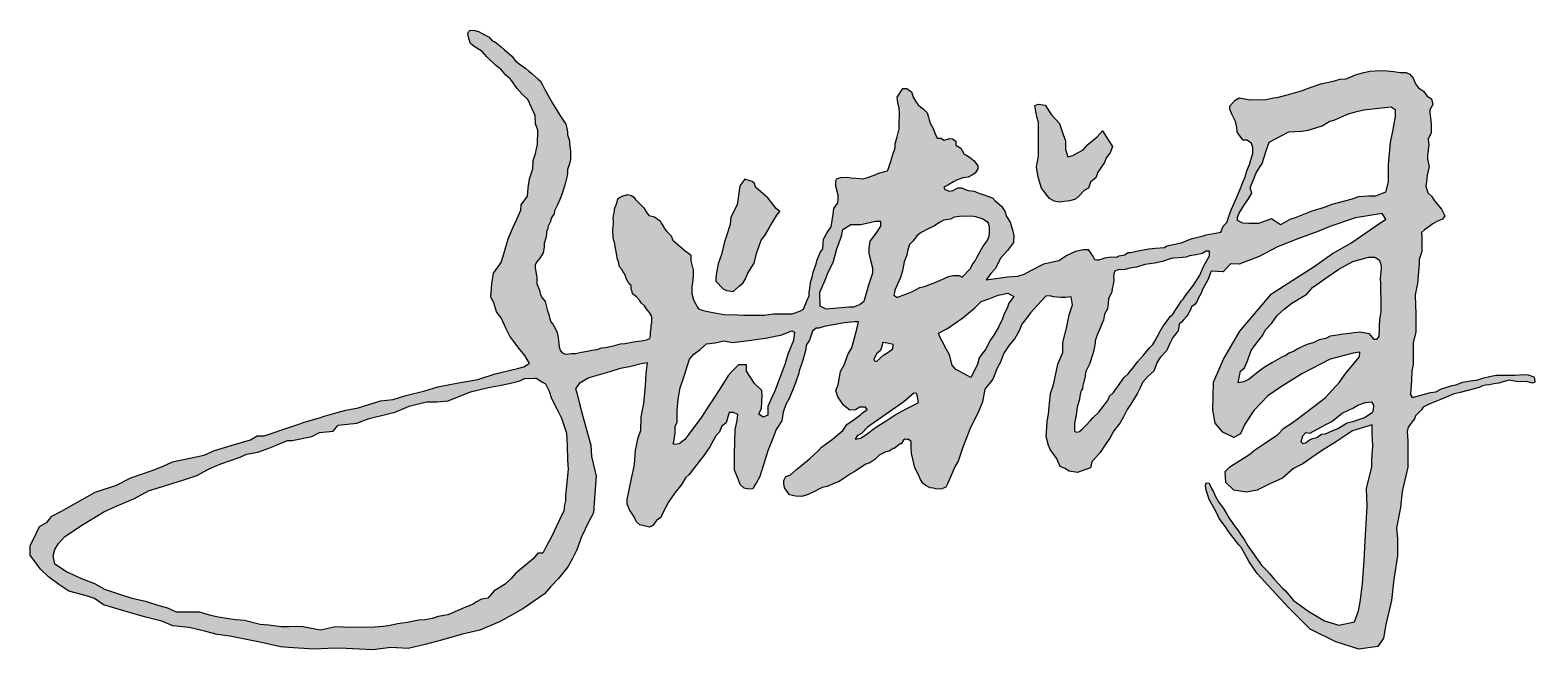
# Model space of a CAD drawing. Header units: millimetres. Extents: x -616 to 3731, y -1108 to 683.
import ezdxf

# ---------------------------------------------------------------- set-up
doc = ezdxf.new("R2010")
doc.units = ezdxf.units.MM

# ---------------------------------------------------------------- blocks, each defined once
blk = doc.blocks.new('11112')
h = blk.add_hatch(color=0)
h.paths.add_polyline_path([(1295.7, -78), (1295.7, -59), (1297.3, -45.8), (1300.1, -29.1), (1299.8, -10.5), (1292.9, 16), (1292.9, 22.1), (1292.9, 33.1), (1285.8, 38.4), (1276.3, 45.5), (1268.7, 52.1), (1260.9, 58.9), (1247.3, 70.1), (1240.9, 76), (1238.9, 81.3), (1235.8, 89.1), (1230.7, 94.2), (1223.9, 101.3), (1215.8, 110.5), (1214.7, 114.2), (1208.6, 124.7), (1203.9, 131.8), (1187.8, 143.8), (1179.8, 145.7), (1171.3, 147.8), (1163.5, 157.6), (1156.9, 169.7), (1146.5, 180.3), (1132.3, 194.9), (1127.8, 200.7), (1121.8, 205.6), (1110.2, 207.8), (1094.3, 202.9), (1087.2, 199.2), (1081.9, 195.5), (1079.3, 182.7), (1072.2, 166.8), (1072.2, 160.3), (1069.6, 146.5), (1068.7, 138.3), (1069.1, 131.6), (1069.4, 122), (1067.7, 107.4), (1067.7, 98.9), (1069.1, 76.9), (1072.2, 69.1), (1074.9, 52.8), (1078.9, 31.4), (1080.2, 24), (1084.4, 13.2), (1086.6, -0.6), (1094.2, -9.9), (1096.9, -14.3), (1102, -22.4), (1107.1, -36.7), (1114.9, -49.9), (1120.4, -55), (1120.4, -66.2), (1123.6, -72.3), (1124.8, -79.4), (1136.3, -87.9), (1144.5, -97.7), (1149.9, -104.8), (1158.7, -114), (1166.6, -125.2), (1173.3, -133.2), (1179, -142.7), (1180.7, -147.5), (1180.7, -152.9), (1180.1, -161.4), (1178.4, -170.2), (1178.4, -175), (1176, -192.6), (1176, -200.1), (1174.9, -208.5), (1167.8, -210.6), (1156.3, -214), (1127.3, -217.7), (1103.7, -222.6), (1089.5, -223.7), (1069.4, -229.2), (1046.6, -234), (1036.1, -235.5), (1022.2, -239.8), (1007.2, -241.6), (994, -244.3), (976.7, -247.6), (959.4, -251), (947.5, -251), (933.6, -253.7), (927.8, -252.5), (920.7, -248.9), (915.5, -241.9), (912.5, -232.6), (909.5, -205.2), (907.1, -190.6), (901.7, -179.7), (894.2, -166.8), (888.4, -159.5), (886, -151), (882.6, -138.4), (879.1, -127.9), (872.1, -100.8), (863.6, -90.3), (858.2, -81.4), (855.5, -68.5), (847.8, -49.6), (847.8, -43.7), (847.8, -31.7), (846.8, -25.6), (843.1, -3.4), (843.4, 5.2), (847.7, 13.9), (857.2, 23.7), (866.5, 39.4), (869, 56.1), (869.3, 59.5), (869.3, 66.8), (874.2, 82.2), (875.7, 92.4), (875.7, 101.3), (881, 110.5), (880, 115.1), (883.5, 122.5), (888.1, 132.4), (888.1, 137.6), (893.6, 145.6), (898, 152.7), (899.5, 161), (907.5, 178), (914.5, 193.5), (920.6, 208.3), (926.8, 229.5), (929.6, 239.2), (935.1, 258.3), (937.1, 269.3), (937.1, 280.4), (942.6, 296.4), (945.6, 309.5), (945.6, 320.5), (945.6, 333.6), (942.6, 354.7), (942.6, 363.7), (937, 380.3), (937, 389.3), (934.9, 399.9), (932, 411.7), (914.4, 437.8), (898.9, 462.4), (894.3, 470.5), (880.8, 494.6), (871.2, 511.9), (864.2, 524.7), (858.4, 535.5), (851.1, 542.3), (834.1, 558.3), (825, 564.8), (816, 572.4), (796.9, 585.9), (785.2, 595.6), (776.3, 607.8), (767.8, 614.8), (754.8, 625.8), (744.8, 635.3), (726.1, 650), (719.2, 652), (710.7, 663.2), (689.7, 673.9), (679.7, 678.9), (669.3, 682.4), (655.8, 683.4), (650.8, 678.5), (649, 673.8), (651.9, 659.2), (656.2, 644.2), (667, 636.3), (690, 621.6), (703.3, 605.6), (728.7, 581.9), (738.3, 574.6), (744.3, 570.4), (758.5, 553.4), (772.2, 541.4), (779.9, 530.6), (790.6, 515.6), (804.8, 499.1), (821.7, 482.5), (843, 436.3), (844.3, 412.3), (850.8, 393.8), (850, 353.8), (844.1, 326.8), (837.8, 306.6), (836.4, 282.3), (827.1, 253), (823.5, 227.3), (820.7, 203), (802.8, 178.7), (801.7, 163.1), (789.9, 136.5), (779.2, 112.2), (764.9, 79.9), (752.6, 36.9), (745.5, 11.9), (722.6, -18.8), (718, -49.7), (715.6, -87.4), (724.8, -107.4), (731.9, -131), (744.8, -148.1), (759.9, -180.3), (770.3, -201.7), (782.1, -217), (795.5, -234.6), (813.1, -257.6), (819.7, -268.4), (826.8, -280.3), (821.6, -283.4), (810.2, -290.3), (791.8, -294.8), (727.5, -310.4), (677.8, -326.1), (622.1, -336.3), (561.7, -347.3), (524.8, -359.7), (470, -372.6), (432.7, -384), (396.5, -387.8), (362.5, -398.9), (331.9, -408.8), (296.8, -415.5), (271.6, -421.6), (230.6, -433.4), (220, -437.3), (196.2, -443.7), (173.1, -451.2), (163.5, -454.4), (134.3, -463.9), (60.4, -489.6), (40.7, -489.6), (20.9, -500.6), (-24.8, -514.3), (-83.1, -531.8), (-113, -544.9), (-154.5, -553.7), (-204.7, -564.6), (-231.6, -577.1), (-263.3, -590), (-324.5, -610.9), (-365.7, -631.5), (-427.6, -651.9), (-525.2, -707.3), (-552.4, -721.4), (-566.2, -739.1), (-588.4, -751.2), (-597.4, -769.4), (-615.5, -807.3), (-615.7, -834.6), (-585.6, -874.4), (-562.3, -896.8), (-532.9, -918.7), (-503.5, -938.1), (-453, -951.4), (-429.2, -959.7), (-403.8, -977.6), (-377.5, -985.6), (-325.6, -1000.9), (-281, -1013.6), (-235.5, -1025.2), (-203.2, -1038.5), (-156.2, -1043), (-108, -1054.7), (-75.4, -1063.5), (-39.1, -1068), (48.4, -1085.5), (107.2, -1099.3), (130.8, -1100.8), (203.7, -1105.5), (245.4, -1103.8), (277.8, -1103), (374.2, -1108.1), (426.5, -1101.2), (476.6, -1103.6), (525.9, -1092.5), (568.4, -1080.8), (633.6, -1062.7), (683.5, -1051.4), (742.3, -1025.6), (807.3, -989.2), (853.9, -958), (869.8, -945.7), (887.2, -925.5), (910.9, -901.4), (938.1, -867.6), (949.7, -845.6), (963.9, -818.7), (977.1, -781.1), (999.6, -735), (1011.4, -712.4), (1014.6, -669.9), (1019.9, -606.1), (1006.3, -549.5), (1004.2, -516), (980.1, -430.1), (971.7, -396.6), (963.8, -365.1), (960, -353.1), (970.1, -338), (997.9, -322.2), (1059.3, -304.3), (1089.1, -295), (1116, -290.2), (1149.9, -281.3), (1168.1, -278.3), (1164.2, -308.9), (1161.9, -344.8), (1156.7, -396.4), (1149.1, -434.6), (1148.8, -473.6), (1141.2, -494.4), (1133.5, -531), (1130, -571.5), (1127, -587.1), (1121.7, -612.3), (1109, -673.1), (1109, -686.7), (1116.5, -705.3), (1127.9, -721.6), (1135.7, -738.3), (1146, -746.6), (1174, -753.7), (1183.6, -748.1), (1193.9, -733.8), (1206.1, -725.3), (1212.1, -711.7), (1229.4, -679.4), (1239.4, -664.7), (1245.2, -514.9), (1241.6, -511.3), (1243.7, -507), (1247.6, -481.5), (1247.6, -462.8), (1253.5, -450.1), (1253.5, -415.7), (1256.5, -383.3), (1262.4, -350.9), (1273.2, -316.6), (1288.9, -267.5), (1302, -252.9), (1331.3, -127.8), (1325.3, -126.6), (1314.7, -122.3), (1311.3, -116.1), (1307.6, -109.2), (1300.4, -96)])
h.paths.add_polyline_path([(873.2, -339.5), (883.7, -360.3), (890.7, -381.2), (905.6, -410.9), (919.6, -438), (933.5, -481.6), (935.3, -516.6), (937, -559.4), (938.8, -585.6), (930.9, -661.8), (930.9, -677.5), (928.3, -688.9), (925.7, -706.3), (913.4, -731.7), (904.7, -750.9), (898.6, -764.8), (888.1, -784.9), (881, -798.4), (873.6, -812.7), (865.4, -828.3), (850.5, -828.3), (837.4, -845.2), (804.2, -873.1), (786.9, -887.7), (773.6, -901.9), (757, -918.5), (724.7, -937.7), (706.6, -958.9), (688.2, -961.7), (671.6, -970.5), (667.2, -973.6), (648.9, -982.4), (643.5, -983.7), (631, -989.5), (620.2, -994.2), (609, -999.3), (590.7, -1006.7), (563, -1011.1), (546.1, -1017.5), (525.1, -1021.6), (507.2, -1022.6), (474.7, -1029), (445.6, -1032.7), (424.6, -1037.1), (404, -1040.2), (379.6, -1042.5), (310.4, -1043.1), (266.1, -1041.7), (223.2, -1051.4), (207.9, -1048.6), (171.9, -1041.7), (153.9, -1040.3), (130.4, -1041.7), (109.6, -1041.7), (73.6, -1036.2), (48.6, -1034.8), (3.7, -1023.5), (-21.2, -1020.8), (-35.5, -1019.2), (-72.4, -1013.8), (-93.2, -1008.3), (-126.5, -998.6), (-155.6, -998.6), (-174.9, -998.6), (-193, -998.6), (-217.9, -987.5), (-242.8, -980.6), (-278.8, -969.5), (-320.4, -959.9), (-359.2, -947.4), (-399.3, -933.6), (-428.4, -916.9), (-465.8, -903.1), (-510.8, -882.8), (-544.3, -860.2), (-548.9, -836.1), (-544.3, -818.2), (-533.5, -800.3), (-516.3, -781.4), (-469, -749.4), (-402.2, -709.1), (-368.9, -694.1), (-313.9, -670.8), (-273.3, -648.4), (-174.1, -617.4), (-134.2, -603.9), (-98.3, -584.7), (-83, -577.6), (-64.9, -570.5), (-9, -550.9), (9.6, -542.8), (41.7, -536.6), (73.7, -524.6), (83.7, -520.8), (93.3, -517.2), (128.2, -502.7), (141.6, -502.7), (198.3, -491.7), (220.1, -480), (259.5, -475.8), (274.6, -458.7), (328, -452.6), (363.4, -439.1), (418.5, -425.7), (438.6, -420.7), (479.6, -403.7), (529.8, -391.4), (560.4, -391.4), (592.2, -387.8), (656.6, -362.6), (708.6, -349.9), (740.2, -343.8), (768.5, -338), (798.9, -330.3), (812.4, -323.3), (842.4, -322.7), (846, -322.6), (864.5, -334.1)], flags=16)
h = blk.add_hatch(color=0)
h.paths.add_polyline_path([(3379.1, -264.6), (3379.1, -250.3), (3379.1, -220.6), (3387.3, -189.2), (3387.3, -170.8), (3387.3, -134.9), (3386.6, -112.8), (3384.8, -81.6), (3392.4, -48.9), (3396.5, 7.5), (3396.5, 19.8), (3404.9, 43.7), (3404.2, 83.5), (3403.9, 98.6), (3412.6, 105.7), (3421.5, 113), (3436.4, 123), (3449.4, 130.7), (3463.9, 136.7), (3470.6, 146.7), (3460.9, 165.4), (3441.1, 189.6), (3432.1, 203.1), (3421.9, 212.7), (3419, 222.4), (3416.4, 232.7), (3417.7, 245.2), (3420.2, 264.2), (3425.7, 288.9), (3419.9, 316), (3425, 352.4), (3424.2, 358.1), (3422.7, 368.4), (3431.9, 386.6), (3431.9, 394), (3431.9, 410), (3429.7, 430.6), (3427.3, 451.8), (3436.5, 468.2), (3432.5, 484.8), (3419.5, 492.4), (3408.9, 506.7), (3395.3, 516.7), (3386.2, 527.6), (3379.2, 544.3), (3370.2, 555.5), (3359, 560.8), (3342, 561.1), (3324, 564), (3304.7, 565.8), (3284.4, 566.2), (3254.7, 564.9), (3233.3, 559.7), (3213.3, 553.9), (3185.5, 542.9), (3168.7, 541.6), (3148.4, 535.6), (3113, 528), (3071, 513.4), (3059.9, 508.8), (3026.4, 498.9), (2990.2, 489.9), (2976.6, 488), (2949.4, 482.2), (2930.9, 482.5), (2909.3, 481.5), (2877, 488), (2865.3, 480.8), (2849.8, 463.4), (2849.8, 455), (2856.3, 438.8), (2866.6, 419.5), (2869.9, 402), (2870.6, 388.8), (2876.3, 381.3), (2888.6, 365.2), (2899, 365.2), (2912.3, 356.4), (2916.4, 344.1), (2916.4, 327.1), (2910.2, 308.6), (2906.4, 294.6), (2899.2, 276.9), (2894.5, 259.3), (2886.2, 240.7), (2879.6, 223.3), (2869.8, 200.7), (2854.5, 165.4), (2850.2, 152.8), (2841.5, 127.2), (2831, 116.7), (2824.1, 99.7), (2781.1, 91.1), (2769.6, 87.4), (2741.2, 80.5), (2709.2, 68.2), (2667.5, 59.5), (2661.1, 54.9), (2635, 53.1), (2616.2, 50.8), (2590.3, 46.3), (2580.6, 44.8), (2572.4, 42.5), (2563, 40.2), (2555.8, 40.2), (2545.9, 33.5), (2530.3, 30.5), (2522.2, 27.2), (2506.4, 27.9), (2488.8, 24.9), (2481.1, 21.8), (2469.9, 18.8), (2458.7, 20), (2454.8, 27.9), (2448.8, 37.4), (2441, 49.2), (2425.8, 49.2), (2405.2, 44.6), (2375.8, 31), (2356, 17.4), (2333.3, 12.8), (2312.8, 7.7), (2278.7, -9.9), (2255.9, -22), (2237.9, -27.5), (2207.2, -29.8), (2145.8, -38.5), (2159.1, -20), (2171.6, -6.7), (2188.2, 24.7), (2207.8, 46.7), (2225, 69.5), (2226, 89.8), (2222.3, 106.4), (2214.9, 128.6), (2204.5, 144.5), (2200, 160.1), (2194.5, 169), (2190, 174.2), (2172.2, 189.6), (2164, 198.1), (2130.4, 209.7), (2119.9, 214), (2111.7, 217.3), (2094.5, 219.3), (2074.3, 227.3), (2063.9, 227.3), (2050.7, 219.4), (2039.7, 217.6), (2026.7, 222.4), (2023.3, 229.4), (2034.9, 235.2), (2051.4, 244.7), (2060.8, 249.8), (2078.5, 256.6), (2094, 257.9), (2106.3, 264.9), (2113.8, 270.1), (2122, 282.7), (2122, 291.2), (2111.5, 305.9), (2102, 313.3), (2091.9, 319.7), (2082.9, 324.9), (2072.4, 341.8), (2058.7, 350.8), (2058.7, 362.4), (2049.1, 369.3), (2040.2, 369.8), (2024.3, 365.6), (2015.3, 371), (2004.1, 371), (1999.5, 381.9), (1991.6, 401), (1984.3, 414.4), (1981.5, 424.2), (1979.4, 431.6), (1975.2, 443.7), (1964, 455.6), (1956.2, 461.6), (1949.3, 466.9), (1944, 474.8), (1936.1, 487.5), (1930.3, 504.9), (1917.1, 514.4), (1905.5, 514.4), (1889.1, 489.1), (1890.7, 474.3), (1894.4, 457.4), (1895.4, 442.1), (1894.4, 411.5), (1894.4, 398.3), (1889.1, 374.6), (1883.3, 354.5), (1883.3, 342.9), (1875.9, 320.7), (1869.3, 298.4), (1864.4, 286.5), (1860.7, 276.4), (1852.1, 275), (1835.6, 270.1), (1822.2, 264.1), (1806.4, 258.5), (1790.4, 253.7), (1770.9, 255.1), (1756, 256.6), (1743.6, 258.1), (1725.7, 257), (1713.7, 253.7), (1711.5, 245.8), (1711.5, 232), (1718.6, 206.6), (1718.2, 193.5), (1717.1, 184.5), (1705.9, 167.7), (1703.6, 151.3), (1697.9, 115.1), (1689.1, 101), (1685.7, 96.7), (1676.5, 78.8), (1675.1, 67.7), (1673.8, 51.4), (1666.3, 40.6), (1657.5, 18.9), (1654.1, 4.7), (1646.7, -16.3), (1644.6, -27.1), (1638.5, -46), (1636.5, -63.6), (1634.5, -74.5), (1634.5, -85.2), (1630.3, -95.4), (1622.6, -114.1), (1618.3, -122.8), (1607.3, -129.5), (1591.9, -189.5), (1589.5, -213.9), (1636, -212.4), (1638.5, -204.6), (1643.9, -186.7), (1654.7, -178.3), (1662.2, -178.3), (1678.1, -173), (1735.5, -162.4), (1766.6, -159.6), (1777.7, -160), (1772.2, -181.1), (1765.6, -206.3), (1757.9, -234.6), (1746, -254.5), (1737, -281.8), (1724.9, -303.6), (1722.2, -319.6), (1718.9, -341.5), (1711.3, -357.9), (1717.9, -377.1), (1734.9, -402.1), (1752, -414.8), (1768.4, -414.3), (1781.5, -406.7), (1797, -406.7), (1802.1, -413.4), (1788.1, -424.2), (1783.1, -428.8), (1758.9, -445.9), (1743.1, -456.9), (1732.4, -473.8), (1702.4, -498.6), (1670.6, -522.6), (1661.2, -532.3), (1635.5, -556.1), (1613.9, -574.3), (1599.4, -586), (1581.3, -601.9), (1567.8, -607), (1561.7, -618.2), (1561.7, -626.8), (1563.9, -639.4), (1577.9, -659.5), (1595.2, -663.7), (1613.9, -665.1), (1629.2, -659.9), (1648, -650.8), (1672.1, -638.7), (1687, -635.6), (1708.6, -625.8), (1721.2, -621.1), (1738.5, -609.8), (1755.8, -598), (1765.2, -593.5), (1798.2, -570.9), (1810.1, -567.7), (1824.2, -557.9), (1837.3, -544.8), (1856.6, -535.4), (1865.4, -533.6), (1877.5, -526.4), (1880.1, -526.4), (1897.5, -512.3), (1900.5, -512.3), (1909.1, -498.3), (1917.3, -499.7), (1921.2, -499.7), (1929.6, -505.3), (1929.4, -513.9), (1929.4, -525.3), (1930.5, -540.6), (1937.3, -569.8), (1940.2, -581.4), (1949.9, -599.9), (1955.9, -615.3), (1963.5, -626), (1970, -631.8), (1984.2, -639.5), (1993.5, -640.9), (2000.3, -642.3), (2009.8, -643.4), (2016.4, -642.8), (2029.8, -637.9), (2034.6, -628.1), (2056, -576.6), (2065.5, -562.4), (2077.5, -525.4), (2098.7, -469.9), (2124.4, -417.3), (2135.3, -391.3), (2142.3, -354.4), (2165.3, -325.7), (2177.6, -294), (2186.7, -278.2), (2197.5, -250.3), (2212.7, -227.3), (2228.4, -207.9), (2241.1, -186.3), (2249.5, -166.6), (2263.9, -148.4), (2274.1, -133.8), (2294, -111.8), (2318.2, -86), (2329.5, -84.8), (2340.5, -88.1), (2361.3, -89.1), (2375.6, -89.7), (2391.6, -88), (2395.3, -110.8), (2385.8, -140), (2378.3, -178.1), (2367.5, -219.5), (2367.5, -248.7), (2353.2, -282.7), (2340.2, -341.6), (2332, -366.8), (2328, -405.5), (2325.6, -426.6), (2322.3, -446.6), (2321, -465.5), (2319.1, -491.1), (2326.2, -517), (2330.6, -528.5), (2348.7, -553.7), (2360, -578.1), (2373.4, -583.4), (2385.8, -591.6), (2409.9, -595.8), (2428.6, -589), (2447.7, -582), (2451.4, -565), (2475.5, -537.1), (2491.3, -512.7), (2503.5, -495.7), (2515.1, -475.3), (2532.7, -451.5), (2542.9, -434.5), (2553.4, -413), (2563.9, -397.8), (2582.7, -366), (2591.9, -348.4), (2597.6, -335), (2614.2, -316.6), (2630, -302.7), (2640.2, -276.2), (2648.3, -263.3), (2666.9, -243.4), (2676.9, -222.5), (2685.1, -205.5), (2696.5, -191), (2700.8, -186.4), (2703.8, -166.8), (2710.7, -161.1), (2715.9, -154), (2725.9, -143.3), (2736.4, -124.8), (2739.6, -116.1), (2749.1, -109.4), (2755.8, -100.6), (2758.9, -90.6), (2767.4, -76.7), (2771.8, -64.4), (2786.4, -38.6), (2795.9, -13.9), (2830.5, -15.6), (2851.9, 7.8), (2876.6, 6.7), (2934.9, 29.2), (2987.9, 56.9), (3046.2, 79.7), (3107, 101.8), (3138.9, 116), (3212.4, 140.7), (3290.1, 153), (3300.3, 137.3), (3271.1, 117), (3199.6, 67.3), (3146.9, 37.6), (3093.1, 0), (2970.5, -78.6), (2878.9, -186.8), (2831.8, -268.1), (2802.9, -334.5), (2801, -414.8), (2807.9, -452.9), (2829.8, -478.9), (2861.2, -494), (2881.1, -483.9), (2893.3, -455.5), (2919.2, -416.6), (2959.5, -373.8), (2995.8, -348.8), (3057.8, -310.2), (3139.9, -268.2), (3206.3, -250), (3225.5, -247.4), (3224.1, -260.6), (3184.6, -307.8), (3166.8, -334.5), (3124.9, -379.7), (3048.4, -438), (3030.3, -451.8), (3005.8, -466.9), (2987.5, -486.2), (2967.9, -499), (2949.7, -511.6), (2921.3, -531.2), (2907.7, -542.6), (2849.8, -578.6), (2836.4, -592), (2837.9, -624.7), (2861.1, -646.3), (2898, -652.1), (2929.3, -646.4), (2965.4, -628.3), (3002, -611.7), (3033.8, -584), (3060.4, -570.1), (3086.8, -552.3), (3114.9, -532.9), (3155.2, -507.5), (3204, -474.6), (3261, -457.2), (3261.3, -483.7), (3262.6, -518.5), (3260.5, -559.4), (3260.1, -578.5), (3244.6, -641.6), (3246.3, -694.1), (3240.6, -792.5), (3237.9, -850.1), (3233.3, -915.8), (3226.3, -970.1), (3221.4, -995.6), (3210.4, -1027.4), (3165, -1036.9), (3123.6, -1023.8), (3075.3, -995.4), (3032.9, -964), (3010.3, -937.8), (3002.9, -931), (2977.9, -904), (2964.2, -886.9), (2954.9, -876.9), (2941.2, -863.4), (2918.1, -830.5), (2901.4, -807.5), (2893.6, -792.3), (2880.8, -773.2), (2871.4, -759.3), (2865.7, -752.4), (2848, -727.6), (2840.1, -713.4), (2831.8, -699.2), (2817.6, -680.6), (2808.7, -664.4), (2802.3, -651.6), (2796.5, -641.4), (2790.4, -626.6), (2781.4, -625.5), (2779.3, -633.5), (2781.9, -646.5), (2786.4, -660.4), (2790.6, -673.2), (2801.6, -693.2), (2811.1, -711.4), (2819, -728.6), (2837.8, -752.6), (2846.4, -766.1), (2875.4, -804.1), (2883.6, -813.3), (2905.7, -853.6), (2928.9, -887.2), (2971.9, -934.1), (2994.4, -958.2), (3020.6, -986.3), (3059.9, -1025.8), (3081.8, -1048.5), (3155.7, -1084.8), (3222.8, -1105.9), (3277.5, -1098.1), (3294.1, -1073.7), (3300.5, -1034.7), (3316.5, -965.4), (3323.9, -903.4), (3334.2, -836.5), (3334.1, -787.5), (3331.2, -755.2), (3343.3, -696.2), (3347.4, -650.2), (3363.8, -580.1), (3363.9, -511.6), (3363.7, -505.2), (3362.3, -477.3), (3365.4, -464), (3375.2, -449.4), (3383, -439.9), (3386.6, -431.1), (3403.9, -414.5), (3408.8, -406.7), (3427.4, -397.1), (3456.6, -385.3), (3485.9, -372.8), (3497.6, -367.8), (3515.3, -363.9), (3541, -357.3), (3570.1, -349.4), (3583.2, -343.7), (3599.8, -341.7), (3612.2, -339.3), (3627.1, -337.1), (3635.4, -333.9), (3646.2, -331.4), (3657.1, -328.8), (3682.6, -333), (3706.5, -332.8), (3724.3, -336.7), (3731.1, -334.7), (3729.9, -322.5), (3727.7, -319.1), (3711.6, -313.4), (3697.9, -311.7), (3674.3, -313.8), (3646.6, -313.8), (3620, -313.8), (3603.6, -316.7), (3579.3, -322.3), (3566.1, -327.2), (3545.3, -330.6), (3522.6, -334.3), (3502.8, -341.6), (3492.2, -343.8), (3461.7, -353.7), (3444.6, -362.1), (3429.3, -364.1), (3401.6, -372.2), (3376.6, -378.3), (3371.9, -368.1), (3374.2, -330.2), (3375.9, -301.5), (3379.1, -284.1)])
h.paths.add_polyline_path([(3262.8, -205.9), (3253.7, -195), (3225, -190), (3208.6, -191.3), (3188.6, -194.1), (3176.3, -195.2), (3160, -198.1), (3139.4, -201.7), (3127.3, -207.6), (3107.7, -211.8), (3090.1, -220.6), (3072, -225.6), (3056, -232.9), (3044.5, -238.9), (3033.3, -245.7), (3020.2, -250.3), (3011.4, -256.8), (3000.3, -261.9), (2973.5, -277.6), (2952.3, -289.6), (2931.5, -304.8), (2905.9, -325.4), (2890.3, -333.5), (2874, -336.6), (2877.8, -316.3), (2880.3, -302.3), (2892, -293.3), (2900.9, -272.4), (2911.6, -242.6), (2924.4, -225.6), (2945.2, -198.1), (2952.1, -183.8), (2971.6, -163.3), (2986.6, -141.5), (3006.4, -123), (3028.9, -105.5), (3072.1, -80), (3088.2, -60.3), (3134.1, -29.1), (3164.4, -7.5), (3205, 14.3), (3250.6, 26.8), (3268.7, 26.8), (3281.1, 19.6), (3285.6, 6.9), (3287.3, -4.8), (3283.7, -35.6), (3284.9, -48.7), (3284.9, -70.6), (3286.2, -95.5), (3286.2, -117.4), (3285.6, -129.8), (3282.4, -153.6), (3281.2, -171), (3281.2, -179.8), (3280.5, -201.9), (3270.3, -215.8)], flags=16)
h.paths.add_polyline_path([(3259.2, -391.5), (3264.6, -400.4), (3263.7, -421), (3238.6, -437), (3204.3, -448.5), (3188.8, -452.8), (3161.4, -469.3), (3146.8, -475.1), (3125, -484.3), (3115, -486), (3101, -495.4), (3085.7, -499.3), (3079.8, -502), (3069.9, -510), (3061.7, -512.6), (3055.5, -506.8), (3060.5, -489.6), (3069.6, -479.6), (3080.6, -481.6), (3129, -456), (3144.3, -447.7), (3174.8, -423.6), (3207.2, -408.3), (3220, -400.8), (3242, -392.8)], flags=16)
h.paths.add_polyline_path([(3270.8, 203.8), (3251.6, 203.8), (3221.4, 201.1), (3199.1, 194.1), (3144.8, 179.5), (3122.6, 170.8), (3086.4, 160.2), (3038.3, 140.6), (3023.1, 136.1), (2996.7, 120.9), (2970.4, 137.9), (2932.9, 124), (2904.6, 124.5), (2887.7, 125.3), (2872.2, 133.1), (2872.2, 136.4), (2872.2, 141.9), (2876.5, 153.8), (2891.8, 179), (2901.9, 192.8), (2913.2, 211.7), (2909, 227.6), (2927.3, 272.7), (2943.7, 297.7), (2954.4, 334.4), (2963.7, 359), (3020.3, 388.8), (3056.5, 391.3), (3075.9, 394.1), (3116.2, 406.2), (3137.1, 418.7), (3153.1, 423.7), (3189.8, 440.3), (3213.2, 446.9), (3236.7, 452.4), (3288.2, 458.9), (3315.6, 461.6), (3327.3, 454.2), (3327.3, 433.9), (3320.9, 395.6), (3313, 358.2), (3307.5, 294.4), (3307.1, 244.3), (3299.9, 214.5)], flags=16)
h.paths.add_polyline_path([(2791, 30.8), (2786, 22.2), (2774.6, 2.4), (2763.2, -25), (2744.9, -53.9), (2728.9, -75.2), (2721.7, -84.2), (2715.3, -94.4), (2709.9, -99.6), (2685, -137.6), (2677.2, -144.8), (2671.7, -153.5), (2656.3, -173.8), (2649, -187.3), (2633.5, -215.7), (2627.8, -225.2), (2617.7, -234.7), (2608.8, -245.7), (2600.1, -256.4), (2583.5, -275.2), (2569.8, -293.8), (2563.6, -300.2), (2556, -310.2), (2546, -319.7), (2541, -325.8), (2528.3, -343.5), (2519.2, -355.2), (2513.4, -364), (2501.8, -374.7), (2498.6, -385.1), (2487.3, -400.9), (2471.5, -420.7), (2454.5, -437.4), (2448.3, -444), (2432.8, -460.9), (2423.6, -470.5), (2410.3, -480.7), (2401.5, -476.1), (2401.5, -463.3), (2401.5, -454.1), (2404.5, -438), (2406.3, -431.5), (2406.9, -419), (2409.6, -402.9), (2415.5, -384.5), (2417.8, -369.2), (2420.3, -358.3), (2424.2, -353.9), (2425.6, -344.6), (2426.2, -339), (2428.6, -335.7), (2429.5, -329.3), (2431.9, -317.1), (2433.3, -305.7), (2437, -298.1), (2444.4, -282.6), (2448.3, -270.7), (2451, -260.9), (2453.9, -253.5), (2458.4, -236.8), (2461.1, -221.1), (2461.1, -215.1), (2465, -202.9), (2469, -193.6), (2474.4, -180.6), (2480.6, -165.5), (2484.7, -155.3), (2487.4, -137.6), (2496.4, -122.4), (2498.4, -107.3), (2499.1, -92.9), (2509.4, -73.8), (2509.7, -63.5), (2512.8, -51.9), (2514.6, -40.8), (2514, -27.6), (2516.9, -13.5), (2527.1, -9.6), (2547.6, -9), (2561.3, -4.4), (2579.9, -1.6), (2604.8, 5.5), (2632.9, 9.3), (2655.8, 14.6), (2680.7, 23), (2688.5, 23.7), (2714.4, 26), (2723.3, 26.9), (2733, 31), (2753.1, 33.6), (2769.7, 37.5), (2781.5, 44.3), (2791, 44.3)], flags=16)
h.paths.add_polyline_path([(2225.5, -86.9), (2211.8, -105.5), (2206.3, -120.5), (2198.4, -136.3), (2192.1, -153.7), (2185.7, -166.3), (2181.5, -174.9), (2168.3, -198.7), (2158.9, -212.1), (2145.4, -238.2), (2125.7, -264.3), (2121.4, -282.6), (2111.4, -302.2), (2101.9, -320.4), (2080.6, -309.3), (2069.6, -303.6), (2058.5, -297.5), (2047.8, -285.6), (2040.3, -255.6), (2031.6, -239.8), (2018.5, -216.1), (2011.7, -203.6), (2008.7, -192.4), (2034, -179), (2078.2, -148.2), (2113.4, -119.2), (2132, -100.7), (2156.5, -92.9), (2181, -82.6), (2208.7, -77.1)], flags=16)
h.paths.add_polyline_path([(2154.3, 87.6), (2148.5, 73.9), (2137.4, 58.7), (2120.8, 30.2), (2114.5, 16.6), (2105.6, 4.4), (2101.1, -5.6), (2076.4, -30.9), (2068, -26), (2049.3, -26.1), (2037.6, -28.9), (2005.3, -43.6), (1984.8, -50.9), (1967.9, -58), (1954.1, -60.5), (1933.6, -72.5), (1913.8, -79.5), (1892.4, -87.8), (1889.3, -89.8), (1879.3, -82.8), (1881.4, -75.1), (1882, -68.7), (1898.2, -32.1), (1904.2, -12.3), (1909.1, 13.8), (1916.6, 33.1), (1918.5, 45.7), (1924.6, 63.4), (1929.2, 68.1), (1933.9, 73.4), (1941.2, 81.8), (1946, 88.7), (1958.3, 98.4), (1980.4, 109.6), (1994.7, 116.5), (2011.6, 127.4), (2023.8, 133.8), (2042.8, 136.6), (2053.6, 143.1), (2069.4, 144.9), (2103.9, 145.5), (2116.5, 143.8), (2134.7, 137.4), (2152.2, 127.2), (2155.8, 114.5), (2155.3, 98.2)], flags=16)
h.paths.add_polyline_path([(1950.7, -393.4), (1936.1, -401.1), (1916.9, -410.8), (1882.7, -428.4), (1857, -445.7), (1826.3, -465.2), (1798.3, -486.3), (1783.5, -496.5), (1767.9, -499.4), (1773.3, -489.8), (1785.6, -482.9), (1803.2, -463.9), (1844.4, -435.6), (1883.5, -408.1), (1908.3, -391.5), (1937.4, -365.8), (1946.1, -366.7)], flags=16)
h.paths.add_polyline_path([(1876.9, -225.6), (1876.3, -237.6), (1862.4, -248.9), (1850.4, -255.5), (1824, -278.8), (1821.6, -268.9), (1829.7, -252.5), (1840.6, -242.6), (1843.3, -233.7), (1847.5, -219.7), (1861, -221.5)], flags=16)
h.paths.add_polyline_path([(1817.6, -18.9), (1806, -53.9), (1800.6, -74.3), (1792.9, -101.5), (1781.9, -109.5), (1762.7, -117.1), (1749.1, -117.1), (1705.6, -121.3), (1684.3, -123.2), (1666.7, -114.3), (1665.4, -74.3), (1680.9, -39.3), (1689.7, -15.9), (1704.3, 11.3), (1714.7, 50.8), (1728.6, 88.1), (1731.7, 106.7), (1754.9, 121.2), (1784.1, 121.2), (1826, 130.9), (1840.6, 130.9), (1840.6, 116.3), (1827.9, 97.8), (1810.4, 73.5), (1807.5, 53.1), (1807.5, 38.5), (1812.3, 18.1), (1817.6, -3.9)], flags=16)
for color, points in [(7, [(2388, 189.6), (2404.5, 194.3), (2413.4, 203.7), (2428.7, 219.4), (2441.5, 226.6), (2447.2, 243.8), (2462.5, 256.7), (2468.5, 272.9), (2488.1, 300.3), (2492.8, 314.4), (2503.8, 328.6), (2511.2, 346.7), (2498.7, 366.3), (2482.2, 392.2), (2466.2, 374.6), (2439.8, 352.4), (2426.5, 337.7), (2396.4, 321.3), (2382.1, 316.8), (2375.1, 338.1), (2375.6, 363.3), (2368.6, 381.9), (2358.2, 413.1), (2334.7, 438.8), (2316.9, 466.6), (2297.5, 468.8), (2287, 465.5), (2288.4, 453.4), (2291.9, 432.2), (2297.2, 416.9), (2297.2, 398.1), (2297.2, 381.6), (2297.2, 365.1), (2297.2, 335.6), (2297.2, 319.1), (2291.3, 288.5), (2296, 258.1), (2305.5, 226.1), (2329, 196.7), (2342, 189.3), (2356.1, 186.1)]), (0, [(1482.9, 37.3), (1490.4, 59.8), (1496, 76.6), (1506.3, 89.7), (1516.6, 105.6), (1523.3, 118.7), (1540.9, 148.6), (1549.9, 158.6), (1539.7, 167.8), (1515.7, 198.2), (1495.1, 216), (1479.6, 229.3), (1476.4, 240.3), (1469.8, 245.9), (1449.1, 252.4), (1434.2, 232.8), (1426.7, 178.6), (1408, 143), (1406.1, 121.5), (1394.9, 86), (1390.3, 71.3), (1381.8, 34.5), (1371.5, 7.4), (1366.8, -16.9), (1364.9, -34.7), (1364.9, -42.3), (1386.5, -64.1), (1395.8, -69.3), (1415.5, -72.1), (1432.3, -57.2), (1444.5, -46.9), (1451.1, -35.7), (1457.6, -18.8), (1468.9, -1), (1475.4, 9.3)]), (7, [(1607.3, -129.5), (1585.2, -136.7), (1555, -137.1), (1531.5, -137.1), (1505.1, -141), (1482.6, -141), (1446.2, -140.7), (1427.9, -140), (1388.1, -138.6), (1367, -135.2), (1351.6, -131.9), (1337.3, -129), (1331.3, -127.8), (1302, -252.9), (1319.9, -239.5), (1338.2, -223.6), (1363.5, -220.4), (1388.1, -214.5), (1413.6, -219.4), (1467.7, -212.5), (1479.8, -211), (1509.2, -207.3), (1541.3, -200.8), (1552.7, -198.5), (1584.5, -186), (1591.9, -189.5)]), (7, [(1526, -506.7), (1539.3, -470.6), (1555.6, -446.3), (1559.9, -421.2), (1567.2, -399.2), (1577.7, -379.5), (1592.6, -343.5), (1596.2, -333.1), (1604.6, -308.3), (1606, -301.3), (1612.1, -285.4), (1616.8, -270.9), (1624.7, -239.6), (1625.8, -227), (1636, -212.4), (1589.5, -213.9), (1573.1, -252.9), (1564.3, -283.6), (1534.2, -362.1), (1525.2, -382.2), (1515.8, -404.9), (1515.8, -429.5), (1501.5, -435.2), (1489, -426.5), (1497.4, -409), (1498.7, -371.6), (1498, -358.8), (1476.5, -338.2), (1453.9, -302.8), (1453.9, -284.2), (1430.3, -284.2), (1413.6, -301.9), (1402.1, -314.1), (1380.2, -348), (1356.2, -385.2), (1346.2, -400.9), (1324.2, -435.4), (1286.9, -484.4), (1275.3, -499.7), (1259.4, -512.9), (1245.2, -514.9), (1239.4, -664.7), (1249.5, -650), (1265.2, -632.2), (1277.2, -611), (1288.2, -600.8), (1319.5, -559.3), (1328.7, -549.4), (1347.9, -520.9), (1365.1, -489.8), (1375.9, -477.7), (1382.9, -461.6), (1395.1, -451.6), (1398.8, -438.3), (1403.4, -421.6), (1416.5, -421.6), (1428.5, -428), (1426.3, -444.8), (1420.6, -471.4), (1419.6, -504.6), (1419.3, -543.4), (1419.3, -563.9), (1419.3, -588.4), (1430.3, -616.5), (1435.1, -630.1), (1446.9, -640.4), (1459.5, -643.9), (1472.3, -642.3), (1477.5, -631.8), (1481.8, -626.2), (1492.7, -606.9), (1515.9, -530.2)])]:
    blk.add_hatch(color=color).paths.add_polyline_path(points)
for p, q in [((649, 673.8), (650.8, 678.5)), ((651.9, 659.2), (649, 673.8)), ((650.8, 678.5), (655.8, 683.4)), ((656.2, 644.2), (651.9, 659.2)), ((655.8, 683.4), (669.3, 682.4)), ((669.3, 682.4), (679.7, 678.9)), ((679.7, 678.9), (689.7, 673.9)), ((689.7, 673.9), (710.7, 663.2)), ((710.7, 663.2), (719.2, 652)), ((667, 636.3), (656.2, 644.2)), ((690, 621.6), (667, 636.3)), ((703.3, 605.6), (690, 621.6)), ((719.2, 652), (726.1, 650)), ((726.1, 650), (726.1, 650)), ((726.1, 650), (744.8, 635.3)), ((744.8, 635.3), (754.8, 625.8)), ((754.8, 625.8), (767.8, 614.8)), ((767.8, 614.8), (776.3, 607.8)), ((728.7, 581.9), (703.3, 605.6)), ((738.3, 574.6), (728.7, 581.9)), ((744.3, 570.4), (738.3, 574.6)), ((758.5, 553.4), (744.3, 570.4)), ((776.3, 607.8), (785.2, 595.6)), ((785.2, 595.6), (796.9, 585.9)), ((796.9, 585.9), (816, 572.4)), ((816, 572.4), (825, 564.8)), ((3254.7, 564.9), (3284.4, 566.2)), ((3284.4, 566.2), (3304.7, 565.8)), ((3304.7, 565.8), (3324, 564)), ((772.2, 541.4), (758.5, 553.4)), ((779.9, 530.6), (772.2, 541.4)), ((790.6, 515.6), (779.9, 530.6)), ((825, 564.8), (834.1, 558.3)), ((834.1, 558.3), (851.1, 542.3)), ((851.1, 542.3), (858.4, 535.5)), ((858.4, 535.5), (864.2, 524.7)), ((864.2, 524.7), (871.2, 511.9)), ((3071, 513.4), (3113, 528)), ((3113, 528), (3148.4, 535.6)), ((3148.4, 535.6), (3168.7, 541.6)), ((3168.7, 541.6), (3185.5, 542.9)), ((3185.5, 542.9), (3213.3, 553.9)), ((3213.3, 553.9), (3233.3, 559.7)), ((3233.3, 559.7), (3254.7, 564.9)), ((3324, 564), (3342, 561.1)), ((3342, 561.1), (3359, 560.8)), ((3359, 560.8), (3370.2, 555.5)), ((3370.2, 555.5), (3379.2, 544.3)), ((3379.2, 544.3), (3386.2, 527.6)), ((3386.2, 527.6), (3386.2, 527.6)), ((3386.2, 527.6), (3395.3, 516.7)), ((804.8, 499.1), (790.6, 515.6)), ((821.7, 482.5), (804.8, 499.1)), ((843, 436.3), (821.7, 482.5)), ((871.2, 511.9), (880.8, 494.6)), ((880.8, 494.6), (894.3, 470.5)), ((1889.1, 489.1), (1905.5, 514.4)), ((1890.7, 474.3), (1889.1, 489.1)), ((1905.5, 514.4), (1917.1, 514.4)), ((1917.1, 514.4), (1930.3, 504.9)), ((1930.3, 504.9), (1936.1, 487.5)), ((1936.1, 487.5), (1944, 474.8)), ((2849.8, 463.4), (2865.3, 480.8)), ((2865.3, 480.8), (2877, 488)), ((2877, 488), (2909.3, 481.5)), ((2909.3, 481.5), (2930.9, 482.5)), ((2930.9, 482.5), (2949.4, 482.2)), ((2949.4, 482.2), (2976.6, 488)), ((2976.6, 488), (2990.2, 489.9)), ((2990.2, 489.9), (3026.4, 498.9)), ((3026.4, 498.9), (3059.9, 508.8)), ((3059.9, 508.8), (3071, 513.4)), ((3395.3, 516.7), (3408.9, 506.7)), ((3408.9, 506.7), (3419.5, 492.4)), ((3419.5, 492.4), (3419.5, 492.4)), ((3419.5, 492.4), (3432.5, 484.8)), ((3432.5, 484.8), (3436.5, 468.2)), ((844.3, 412.3), (843, 436.3)), ((894.3, 470.5), (898.9, 462.4)), ((898.9, 462.4), (914.4, 437.8)), ((914.4, 437.8), (932, 411.7)), ((1894.4, 457.4), (1890.7, 474.3)), ((1895.4, 442.1), (1894.4, 457.4)), ((1894.4, 411.5), (1895.4, 442.1)), ((1944, 474.8), (1949.3, 466.9)), ((1949.3, 466.9), (1956.2, 461.6)), ((1956.2, 461.6), (1964, 455.6)), ((1964, 455.6), (1964, 455.6)), ((1964, 455.6), (1975.2, 443.7)), ((1975.2, 443.7), (1979.4, 431.6)), ((2287, 465.5), (2297.5, 468.8)), ((2288.4, 453.4), (2287, 465.5)), ((2291.9, 432.2), (2288.4, 453.4)), ((2297.5, 468.8), (2297.5, 468.8)), ((2297.5, 468.8), (2316.9, 466.6)), ((2316.9, 466.6), (2334.7, 438.8)), ((2334.7, 438.8), (2334.7, 438.8)), ((2334.7, 438.8), (2358.2, 413.1)), ((2849.8, 455), (2849.8, 463.4)), ((2856.3, 438.8), (2849.8, 455)), ((2866.6, 419.5), (2856.3, 438.8)), ((3153.1, 423.7), (3189.8, 440.3)), ((3189.8, 440.3), (3213.2, 446.9)), ((3213.2, 446.9), (3236.7, 452.4)), ((3236.7, 452.4), (3288.2, 458.9)), ((3288.2, 458.9), (3315.6, 461.6)), ((3288.2, 458.9), (3288.2, 458.9)), ((3315.6, 461.6), (3327.3, 454.2)), ((3327.3, 454.2), (3327.3, 433.9)), ((3436.5, 468.2), (3427.9, 452.8)), ((3427.9, 452.8), (3427.9, 446.5)), ((3427.9, 446.5), (3429, 436.3)), ((3429, 436.3), (3429.7, 430.6)), ((850.8, 393.8), (844.3, 412.3)), ((850, 353.8), (850.8, 393.8)), ((932, 411.7), (934.9, 399.9)), ((934.9, 399.9), (937, 389.3)), ((1889.1, 374.6), (1894.4, 398.3)), ((1894.4, 398.3), (1894.4, 411.5)), ((1979.4, 431.6), (1981.5, 424.2)), ((1981.5, 424.2), (1984.3, 414.4)), ((1984.3, 414.4), (1991.6, 401)), ((1991.6, 401), (1999.5, 381.9)), ((2297.2, 416.9), (2291.9, 432.2)), ((2297.2, 398.1), (2297.2, 416.9)), ((2297.2, 381.6), (2297.2, 398.1)), ((2358.2, 413.1), (2368.6, 381.9)), ((2466.2, 374.6), (2482.2, 392.2)), ((2482.2, 392.2), (2498.7, 366.3)), ((2869.9, 402), (2866.6, 419.5)), ((2870.6, 388.8), (2869.9, 402)), ((3020.3, 388.8), (3056.5, 391.3)), ((3056.5, 391.3), (3075.9, 394.1)), ((3075.9, 394.1), (3116.2, 406.2)), ((3116.2, 406.2), (3137.1, 418.7)), ((3137.1, 418.7), (3153.1, 423.7)), ((3320.9, 395.6), (3313, 358.2)), ((3327.3, 433.9), (3320.9, 395.6)), ((3429.7, 430.6), (3431.9, 410)), ((3431.9, 410), (3431.9, 394)), ((3431.9, 394), (3431.9, 386.6)), ((844.1, 326.8), (850, 353.8)), ((937, 389.3), (937, 380.3)), ((937, 380.3), (942.6, 363.7)), ((942.6, 363.7), (942.6, 354.7)), ((942.6, 354.7), (945.6, 333.6)), ((1883.3, 354.5), (1889.1, 374.6)), ((1883.3, 342.9), (1883.3, 354.5)), ((1999.5, 381.9), (2004.1, 371)), ((2004.1, 371), (2015.3, 371)), ((2015.3, 371), (2024.3, 365.6)), ((2024.3, 365.6), (2040.2, 369.8)), ((2040.2, 369.8), (2049.1, 369.3)), ((2049.1, 369.3), (2049.1, 369.3)), ((2049.1, 369.3), (2058.7, 362.4)), ((2058.7, 362.4), (2058.7, 350.8)), ((2058.7, 350.8), (2072.4, 341.8)), ((2297.2, 365.1), (2297.2, 381.6)), ((2297.2, 335.6), (2297.2, 365.1)), ((2368.6, 381.9), (2375.6, 363.3)), ((2375.6, 363.3), (2375.1, 338.1)), ((2426.5, 337.7), (2439.8, 352.4)), ((2439.8, 352.4), (2466.2, 374.6)), ((2466.2, 374.6), (2466.2, 374.6)), ((2498.7, 366.3), (2511.2, 346.7)), ((2876.3, 381.3), (2870.6, 388.8)), ((2888.6, 365.2), (2876.3, 381.3)), ((2899, 365.2), (2888.6, 365.2)), ((2906.7, 360.1), (2899, 365.2)), ((2912.5, 355.8), (2906.7, 360.1)), ((2916.4, 344.1), (2912.5, 355.8)), ((2954.4, 334.4), (2963.7, 359)), ((2963.7, 359), (3020.3, 388.8)), ((3313, 358.2), (3307.5, 294.4)), ((3425, 352.4), (3420.5, 319.8)), ((3431.9, 386.6), (3422.7, 368.4)), ((3422.7, 368.4), (3424.2, 358.1)), ((3424.2, 358.1), (3425, 352.4)), ((3425, 352.4), (3425, 352.4)), ((836.4, 282.3), (837.8, 306.6)), ((837.8, 306.6), (844.1, 326.8)), ((945.6, 309.5), (942.6, 296.4)), ((945.6, 333.6), (945.6, 320.5)), ((945.6, 320.5), (945.6, 309.5)), ((1870.8, 303.3), (1875.9, 320.7)), ((1875.9, 320.7), (1883.3, 342.9)), ((2072.4, 341.8), (2082.9, 324.9)), ((2082.9, 324.9), (2091.9, 319.7)), ((2091.9, 319.7), (2102, 313.3)), ((2102, 313.3), (2111.5, 305.9)), ((2111.5, 305.9), (2122, 291.2)), ((2291.3, 288.5), (2297.2, 319.1)), ((2297.2, 319.1), (2297.2, 335.6)), ((2375.1, 338.1), (2382.1, 316.8)), ((2382.1, 316.8), (2396.4, 321.3)), ((2382.1, 316.8), (2382.1, 316.8)), ((2396.4, 321.3), (2426.5, 337.7)), ((2492.8, 314.4), (2488.1, 300.3)), ((2503.8, 328.6), (2492.8, 314.4)), ((2511.2, 346.7), (2503.8, 328.6)), ((2503.8, 328.6), (2503.8, 328.6)), ((2906.4, 294.6), (2910.2, 308.6)), ((2910.2, 308.6), (2916.4, 327.1)), ((2916.4, 327.1), (2916.4, 344.1)), ((2943.7, 297.7), (2954.4, 334.4)), ((3420.5, 319.8), (3421.2, 310)), ((3421.2, 310), (3421.2, 310)), ((3421.2, 310), (3425.7, 288.9)), ((827.1, 253), (836.4, 282.3)), ((937.1, 269.3), (935.1, 258.3)), ((942.6, 296.4), (937.1, 280.4)), ((937.1, 280.4), (937.1, 269.3)), ((1806.4, 258.5), (1822.2, 264.1)), ((1822.2, 264.1), (1835.6, 270.1)), ((1835.6, 270.1), (1852.1, 275)), ((1852.1, 275), (1860.7, 276.4)), ((1860.7, 276.4), (1864.4, 286.5)), ((1860.7, 276.4), (1860.7, 276.4)), ((1864.4, 286.5), (1867, 292.9)), ((1867, 292.9), (1870.8, 303.3)), ((2106.3, 264.9), (2094, 257.9)), ((2113.8, 270.1), (2106.3, 264.9)), ((2122, 282.7), (2113.8, 270.1)), ((2122, 291.2), (2122, 282.7)), ((2296, 258.1), (2291.3, 288.5)), ((2468.5, 272.9), (2462.5, 256.7)), ((2488.1, 300.3), (2468.5, 272.9)), ((2488.1, 300.3), (2488.1, 300.3)), ((2894.5, 259.3), (2899.2, 276.9)), ((2899.2, 276.9), (2906.4, 294.6)), ((2909, 227.6), (2927.3, 272.7)), ((2927.3, 272.7), (2943.7, 297.7)), ((3307.5, 294.4), (3307.1, 244.3)), ((3420.2, 264.2), (3417.7, 245.2)), ((3425.7, 288.9), (3420.2, 264.2)), ((820.7, 203), (823.5, 227.3)), ((823.5, 227.3), (827.1, 253)), ((926.8, 229.5), (920.6, 208.3)), ((929.6, 239.2), (926.8, 229.5)), ((935.1, 258.3), (929.6, 239.2)), ((1434.2, 232.8), (1426.7, 178.6)), ((1449.1, 252.4), (1434.2, 232.8)), ((1469.8, 245.9), (1449.1, 252.4)), ((1449.1, 252.4), (1449.1, 252.4)), ((1476.4, 240.3), (1469.8, 245.9)), ((1479.6, 229.3), (1476.4, 240.3)), ((1495.1, 216), (1479.6, 229.3)), ((1711.5, 245.8), (1713.7, 253.7)), ((1711.5, 232), (1711.5, 245.8)), ((1718.6, 206.6), (1711.5, 232)), ((1713.7, 253.7), (1725.7, 257)), ((1725.7, 257), (1743.6, 258.1)), ((1743.6, 258.1), (1756, 256.6)), ((1756, 256.6), (1770.9, 255.1)), ((1770.9, 255.1), (1790.4, 253.7)), ((1790.4, 253.7), (1806.4, 258.5)), ((2034.9, 235.2), (2023.3, 229.4)), ((2023.3, 229.4), (2026.7, 222.4)), ((2026.7, 222.4), (2039.7, 217.6)), ((2051.4, 244.7), (2034.9, 235.2)), ((2034.9, 235.2), (2034.9, 235.2)), ((2039.7, 217.6), (2050.7, 219.4)), ((2039.7, 217.6), (2039.7, 217.6)), ((2050.7, 219.4), (2063.9, 227.3)), ((2060.8, 249.8), (2051.4, 244.7)), ((2078.5, 256.6), (2060.8, 249.8)), ((2063.9, 227.3), (2068.7, 227.3)), ((2068.7, 227.3), (2074.3, 227.3)), ((2074.3, 227.3), (2088.4, 221.7)), ((2094, 257.9), (2078.5, 256.6)), ((2088.4, 221.7), (2094.5, 219.3)), ((2094.5, 219.3), (2111.7, 217.3)), ((2305.5, 226.1), (2296, 258.1)), ((2296, 258.1), (2296, 258.1)), ((2329, 196.7), (2305.5, 226.1)), ((2428.7, 219.4), (2413.4, 203.7)), ((2441.5, 226.6), (2428.7, 219.4)), ((2447.2, 243.8), (2441.5, 226.6)), ((2462.5, 256.7), (2447.2, 243.8)), ((2869.8, 200.7), (2879.6, 223.3)), ((2879.6, 223.3), (2886.2, 240.7)), ((2886.2, 240.7), (2894.5, 259.3)), ((2913.2, 211.7), (2909, 227.6)), ((3307.1, 244.3), (3299.9, 214.5)), ((3417.7, 245.2), (3416.4, 232.7)), ((3416.4, 232.7), (3416.4, 232.7)), ((3416.4, 232.7), (3419, 222.4)), ((3417.7, 245.2), (3417.7, 245.2)), ((3419, 222.4), (3421.9, 212.7)), ((801.7, 163.1), (802.8, 178.7)), ((802.8, 178.7), (820.7, 203)), ((907.5, 178), (899.5, 161)), ((914.5, 193.5), (907.5, 178)), ((920.6, 208.3), (914.5, 193.5)), ((1072.2, 166.8), (1079.3, 182.7)), ((1079.3, 182.7), (1081.9, 195.5)), ((1081.9, 195.5), (1087.2, 199.2)), ((1087.2, 199.2), (1094.3, 202.9)), ((1094.3, 202.9), (1110.2, 207.8)), ((1110.2, 207.8), (1121.8, 205.6)), ((1121.8, 205.6), (1127.8, 200.7)), ((1127.8, 200.7), (1132.3, 194.9)), ((1132.3, 194.9), (1146.5, 180.3)), ((1146.5, 180.3), (1156.9, 169.7)), ((1426.7, 178.6), (1408, 143)), ((1515.7, 198.2), (1495.1, 216)), ((1539.7, 167.8), (1515.7, 198.2)), ((1705.9, 167.7), (1717.1, 184.5)), ((1717.1, 184.5), (1718.2, 193.5)), ((1718.2, 193.5), (1718.6, 206.6)), ((2111.7, 217.3), (2119.9, 214)), ((2119.9, 214), (2130.4, 209.7)), ((2130.4, 209.7), (2164, 198.1)), ((2164, 198.1), (2172.2, 189.6)), ((2172.2, 189.6), (2190, 174.2)), ((2190, 174.2), (2194.5, 169)), ((2342, 189.3), (2329, 196.7)), ((2329, 196.7), (2329, 196.7)), ((2356.1, 186.1), (2342, 189.3)), ((2388, 189.6), (2356.1, 186.1)), ((2404.5, 194.3), (2388, 189.6)), ((2388, 189.6), (2388, 189.6)), ((2413.4, 203.7), (2404.5, 194.3)), ((2854.5, 165.4), (2869.8, 200.7)), ((2876.5, 153.8), (2891.8, 179)), ((2891.8, 179), (2901.9, 192.8)), ((2901.9, 192.8), (2913.2, 211.7)), ((3144.8, 179.5), (3122.6, 170.8)), ((3199.1, 194.1), (3144.8, 179.5)), ((3221.4, 201.1), (3199.1, 194.1)), ((3251.6, 203.8), (3221.4, 201.1)), ((3270.8, 203.8), (3251.6, 203.8)), ((3299.9, 214.5), (3270.8, 203.8)), ((3299.9, 214.5), (3299.9, 214.5)), ((3421.9, 212.7), (3432.1, 203.1)), ((3432.1, 203.1), (3441.1, 189.6)), ((3441.1, 189.6), (3460.9, 165.4)), ((779.2, 112.2), (789.9, 136.5)), ((789.9, 136.5), (801.7, 163.1)), ((888.1, 132.4), (883.5, 122.5)), ((893.6, 145.6), (888.1, 137.6)), ((888.1, 137.6), (888.1, 132.4)), ((898, 152.7), (893.6, 145.6)), ((899.5, 161), (898, 152.7)), ((1068.7, 138.3), (1069.6, 146.5)), ((1069.1, 131.6), (1068.7, 138.3)), ((1069.4, 122), (1069.1, 131.6)), ((1069.6, 146.5), (1072.2, 160.3)), ((1072.2, 160.3), (1072.2, 166.8)), ((1156.9, 169.7), (1163.5, 157.6)), ((1163.5, 157.6), (1171.3, 147.8)), ((1171.3, 147.8), (1179.8, 145.7)), ((1179.8, 145.7), (1187.8, 143.8)), ((1187.8, 143.8), (1203.9, 131.8)), ((1203.9, 131.8), (1208.6, 124.7)), ((1408, 143), (1406.1, 121.5)), ((1523.3, 118.7), (1540.9, 148.6)), ((1549.9, 158.6), (1539.7, 167.8)), ((1540.9, 148.6), (1549.9, 158.6)), ((1697.9, 115.1), (1703.6, 151.3)), ((1703.6, 151.3), (1705.9, 167.7)), ((1784.1, 121.2), (1826, 130.9)), ((1826, 130.9), (1840.6, 130.9)), ((1840.6, 130.9), (1840.6, 116.3)), ((2023.8, 133.8), (2011.6, 127.4)), ((2042.8, 136.6), (2023.8, 133.8)), ((2053.6, 143.1), (2042.8, 136.6)), ((2069.4, 144.9), (2053.6, 143.1)), ((2103.9, 145.5), (2069.4, 144.9)), ((2116.5, 143.8), (2103.9, 145.5)), ((2134.7, 137.4), (2116.5, 143.8)), ((2152.2, 127.2), (2134.7, 137.4)), ((2194.5, 169), (2200, 160.1)), ((2200, 160.1), (2204.5, 144.5)), ((2204.5, 144.5), (2214.9, 128.6)), ((2841.5, 127.2), (2850.2, 152.8)), ((2850.2, 152.8), (2854.5, 165.4)), ((2872.2, 141.9), (2876.5, 153.8)), ((2872.2, 136.4), (2872.2, 141.9)), ((2872.2, 133.1), (2872.2, 136.4)), ((2887.7, 125.3), (2872.2, 133.1)), ((2970.4, 137.9), (2932.9, 124)), ((2996.7, 120.9), (2970.4, 137.9)), ((3023.1, 136.1), (2996.7, 120.9)), ((3038.3, 140.6), (3023.1, 136.1)), ((3086.4, 160.2), (3038.3, 140.6)), ((3122.6, 170.8), (3086.4, 160.2)), ((3212.4, 140.7), (3138.9, 116)), ((3290.1, 153), (3212.4, 140.7)), ((3271.1, 117), (3300.3, 137.3)), ((3300.3, 137.3), (3290.1, 153)), ((3300.3, 137.3), (3300.3, 137.3)), ((3449.4, 130.7), (3436.4, 123)), ((3463.9, 136.7), (3449.4, 130.7)), ((3460.9, 165.4), (3460.9, 165.4)), ((3460.9, 165.4), (3470.6, 146.7)), ((3470.6, 146.7), (3463.9, 136.7)), ((764.9, 79.9), (779.2, 112.2)), ((875.7, 92.4), (874.2, 82.2)), ((881, 110.5), (875.7, 101.3)), ((875.7, 101.3), (875.7, 92.4)), ((883.5, 122.5), (880, 115.1)), ((880, 115.1), (881, 110.5)), ((1067.7, 107.4), (1069.4, 122)), ((1067.7, 98.9), (1067.7, 107.4)), ((1069.1, 76.9), (1067.7, 98.9)), ((1208.6, 124.7), (1214.7, 114.2)), ((1214.7, 114.2), (1215.8, 110.5)), ((1215.8, 110.5), (1223.9, 101.3)), ((1223.9, 101.3), (1230.7, 94.2)), ((1230.7, 94.2), (1235.8, 89.1)), ((1235.8, 89.1), (1238.9, 81.3)), ((1406.1, 121.5), (1394.9, 86)), ((1406.1, 121.5), (1406.1, 121.5)), ((1496, 76.6), (1506.3, 89.7)), ((1506.3, 89.7), (1516.6, 105.6)), ((1516.6, 105.6), (1523.3, 118.7)), ((1676.5, 78.8), (1685.7, 96.7)), ((1685.7, 96.7), (1689.1, 101)), ((1689.1, 101), (1697.9, 115.1)), ((1714.7, 50.8), (1728.6, 88.1)), ((1728.6, 88.1), (1731.7, 106.7)), ((1731.7, 106.7), (1754.9, 121.2)), ((1754.9, 121.2), (1784.1, 121.2)), ((1827.9, 97.8), (1810.4, 73.5)), ((1840.6, 116.3), (1827.9, 97.8)), ((1946, 88.7), (1941.2, 81.8)), ((1958.3, 98.4), (1946, 88.7)), ((1980.4, 109.6), (1958.3, 98.4)), ((1994.7, 116.5), (1980.4, 109.6)), ((2011.6, 127.4), (1994.7, 116.5)), ((2148.5, 73.9), (2154.3, 87.6)), ((2155.8, 114.5), (2152.2, 127.2)), ((2154.3, 87.6), (2155.3, 98.2)), ((2155.3, 98.2), (2155.8, 114.5)), ((2214.9, 128.6), (2222.3, 106.4)), ((2222.3, 106.4), (2226, 89.8)), ((2226, 89.8), (2225, 69.5)), ((2741.2, 80.5), (2769.6, 87.4)), ((2769.6, 87.4), (2781.1, 91.1)), ((2781.1, 91.1), (2824.1, 99.7)), ((2824.1, 99.7), (2831, 116.7)), ((2831, 116.7), (2841.5, 127.2)), ((2904.6, 124.5), (2887.7, 125.3)), ((2932.9, 124), (2904.6, 124.5)), ((3107, 101.8), (3046.2, 79.7)), ((3138.9, 116), (3107, 101.8)), ((3199.6, 67.3), (3271.1, 117)), ((3412.6, 105.7), (3403.9, 98.6)), ((3403.9, 98.6), (3404.2, 83.5)), ((3421.5, 113), (3412.6, 105.7)), ((3436.4, 123), (3421.5, 113)), ((3421.5, 113), (3421.5, 113)), ((752.6, 36.9), (764.9, 79.9)), ((869, 56.1), (866.5, 39.4)), ((869.3, 59.5), (869, 56.1)), ((874.2, 82.2), (869.3, 66.8)), ((869.3, 66.8), (869.3, 59.5)), ((874.2, 82.2), (874.2, 82.2)), ((1072.2, 69.1), (1069.1, 76.9)), ((1074.9, 52.8), (1072.2, 69.1)), ((1078.9, 31.4), (1074.9, 52.8)), ((1238.9, 81.3), (1240.9, 76)), ((1240.9, 76), (1247.3, 70.1)), ((1247.3, 70.1), (1260.9, 58.9)), ((1260.9, 58.9), (1268.7, 52.1)), ((1268.7, 52.1), (1276.3, 45.5)), ((1276.3, 45.5), (1285.8, 38.4)), ((1390.3, 71.3), (1381.8, 34.5)), ((1394.9, 86), (1390.3, 71.3)), ((1482.9, 37.3), (1490.4, 59.8)), ((1490.4, 59.8), (1496, 76.6)), ((1666.3, 40.6), (1673.8, 51.4)), ((1673.8, 51.4), (1675.1, 67.7)), ((1675.1, 67.7), (1676.5, 78.8)), ((1704.3, 11.3), (1714.7, 50.8)), ((1810.4, 73.5), (1807.5, 53.1)), ((1807.5, 53.1), (1807.5, 38.5)), ((1918.5, 45.7), (1916.6, 33.1)), ((1924.6, 63.4), (1918.5, 45.7)), ((1929.2, 68.1), (1924.6, 63.4)), ((1933.9, 73.4), (1929.2, 68.1)), ((1929.2, 68.1), (1929.2, 68.1)), ((1941.2, 81.8), (1933.9, 73.4)), ((1941.2, 81.8), (1941.2, 81.8)), ((2120.8, 30.2), (2137.4, 58.7)), ((2137.4, 58.7), (2148.5, 73.9)), ((2207.8, 46.7), (2188.2, 24.7)), ((2225, 69.5), (2207.8, 46.7)), ((2375.8, 31), (2405.2, 44.6)), ((2405.2, 44.6), (2425.8, 49.2)), ((2425.8, 49.2), (2441, 49.2)), ((2441, 49.2), (2448.8, 37.4)), ((2572.4, 42.5), (2580.6, 44.8)), ((2580.6, 44.8), (2590.3, 46.3)), ((2590.3, 46.3), (2616.2, 50.8)), ((2616.2, 50.8), (2635, 53.1)), ((2635, 53.1), (2661.1, 54.9)), ((2661.1, 54.9), (2667.5, 59.5)), ((2667.5, 59.5), (2709.2, 68.2)), ((2709.2, 68.2), (2741.2, 80.5)), ((2781.5, 44.3), (2769.7, 37.5)), ((2791, 44.3), (2781.5, 44.3)), ((2781.5, 44.3), (2781.5, 44.3)), ((2791, 30.8), (2791, 44.3)), ((2987.9, 56.9), (2934.9, 29.2)), ((3046.2, 79.7), (2987.9, 56.9)), ((3146.9, 37.6), (3199.6, 67.3)), ((3404.9, 43.7), (3396.5, 19.8)), ((3404.2, 83.5), (3404.2, 83.5)), ((3404.2, 83.5), (3404.9, 43.7)), ((722.6, -18.8), (745.5, 11.9)), ((745.5, 11.9), (752.6, 36.9)), ((843.4, 5.2), (843.1, -3.4)), ((847.7, 13.9), (843.4, 5.2)), ((857.2, 23.7), (847.7, 13.9)), ((866.5, 39.4), (857.2, 23.7)), ((1080.2, 24), (1078.9, 31.4)), ((1084.4, 13.2), (1080.2, 24)), ((1086.6, -0.6), (1084.4, 13.2)), ((1285.8, 38.4), (1292.9, 33.1)), ((1292.9, 33.1), (1292.9, 22.1)), ((1292.9, 22.1), (1292.9, 22.1)), ((1292.9, 22.1), (1292.9, 16)), ((1292.9, 16), (1299.8, -10.5)), ((1371.5, 7.4), (1366.8, -16.9)), ((1381.8, 34.5), (1371.5, 7.4)), ((1468.9, -1), (1475.4, 9.3)), ((1475.4, 9.3), (1482.9, 37.3)), ((1646.7, -16.3), (1654.1, 4.7)), ((1654.1, 4.7), (1657.5, 18.9)), ((1657.5, 18.9), (1666.3, 40.6)), ((1666.3, 40.6), (1666.3, 40.6)), ((1689.7, -15.9), (1704.3, 11.3)), ((1807.5, 38.5), (1812.3, 18.1)), ((1812.3, 18.1), (1812.3, 18.1)), ((1812.3, 18.1), (1817.6, -3.9)), ((1909.1, 13.8), (1904.2, -12.3)), ((1916.6, 33.1), (1909.1, 13.8)), ((2101.1, -5.6), (2105.6, 4.4)), ((2105.6, 4.4), (2114.5, 16.6)), ((2114.5, 16.6), (2120.8, 30.2)), ((2188.2, 24.7), (2171.6, -6.7)), ((2188.2, 24.7), (2188.2, 24.7)), ((2278.7, -9.9), (2312.8, 7.7)), ((2312.8, 7.7), (2333.3, 12.8)), ((2333.3, 12.8), (2356, 17.4)), ((2356, 17.4), (2375.8, 31)), ((2356, 17.4), (2356, 17.4)), ((2448.8, 37.4), (2454.8, 27.9)), ((2454.8, 27.9), (2458.7, 20)), ((2458.7, 20), (2458.7, 20)), ((2458.7, 20), (2465.6, 19.3)), ((2465.6, 19.3), (2471.7, 19.3)), ((2471.7, 19.3), (2481.1, 21.8)), ((2481.1, 21.8), (2488.8, 24.9)), ((2488.8, 24.9), (2506.4, 27.9)), ((2506.4, 27.9), (2522.2, 27.2)), ((2522.2, 27.2), (2530.3, 30.5)), ((2530.3, 30.5), (2545.9, 33.5)), ((2545.9, 33.5), (2555.8, 40.2)), ((2555.8, 40.2), (2563, 40.2)), ((2563, 40.2), (2572.4, 42.5)), ((2604.8, 5.5), (2579.9, -1.6)), ((2632.9, 9.3), (2604.8, 5.5)), ((2604.8, 5.5), (2604.8, 5.5)), ((2655.8, 14.6), (2632.9, 9.3)), ((2632.9, 9.3), (2632.9, 9.3)), ((2680.7, 23), (2655.8, 14.6)), ((2688.5, 23.7), (2680.7, 23)), ((2714.4, 26), (2688.5, 23.7)), ((2723.3, 26.9), (2714.4, 26)), ((2733, 31), (2723.3, 26.9)), ((2753.1, 33.6), (2733, 31)), ((2769.7, 37.5), (2753.1, 33.6)), ((2763.2, -25), (2774.6, 2.4)), ((2774.6, 2.4), (2786, 22.2)), ((2786, 22.2), (2791, 30.8)), ((2851.9, 7.8), (2830.5, -15.6)), ((2876.6, 6.7), (2851.9, 7.8)), ((2934.9, 29.2), (2876.6, 6.7)), ((2876.6, 6.7), (2876.6, 6.7)), ((2970.5, -78.6), (3093.1, 0)), ((3093.1, 0), (3146.9, 37.6)), ((3164.4, -7.5), (3205, 14.3)), ((3205, 14.3), (3250.6, 26.8)), ((3250.6, 26.8), (3268.7, 26.8)), ((3268.7, 26.8), (3281.1, 19.6)), ((3281.1, 19.6), (3285.6, 6.9)), ((3285.6, 6.9), (3287.3, -4.8)), ((3396.5, 7.5), (3392.4, -48.9)), ((3396.5, 19.8), (3396.5, 7.5)), ((718, -49.7), (722.6, -18.8)), ((843.1, -3.4), (846.8, -25.6)), ((846.8, -25.6), (847.8, -31.7)), ((847.8, -31.7), (847.8, -43.7)), ((1094.2, -9.9), (1086.6, -0.6)), ((1096.9, -14.3), (1094.2, -9.9)), ((1102, -22.4), (1096.9, -14.3)), ((1107.1, -36.7), (1102, -22.4)), ((1114.9, -49.9), (1107.1, -36.7)), ((1300.1, -29.1), (1297.3, -45.8)), ((1299.8, -10.5), (1299.8, -10.5)), ((1299.8, -10.5), (1300.1, -29.1)), ((1366.8, -16.9), (1364.9, -34.7)), ((1364.9, -34.7), (1364.9, -42.3)), ((1364.9, -42.3), (1386.5, -64.1)), ((1444.5, -46.9), (1451.1, -35.7)), ((1451.1, -35.7), (1457.6, -18.8)), ((1457.6, -18.8), (1468.9, -1)), ((1638.5, -46), (1644.6, -27.1)), ((1644.6, -27.1), (1646.7, -16.3)), ((1665.4, -74.3), (1680.9, -39.3)), ((1680.9, -39.3), (1689.7, -15.9)), ((1817.6, -18.9), (1806, -53.9)), ((1817.6, -3.9), (1817.6, -18.9)), ((1898.2, -32.1), (1882, -68.7)), ((1904.2, -12.3), (1898.2, -32.1)), ((2005.3, -43.6), (2037.6, -28.9)), ((2037.6, -28.9), (2049.3, -26.1)), ((2049.3, -26.1), (2068, -26)), ((2068, -26), (2076.4, -30.9)), ((2076.4, -30.9), (2101.1, -5.6)), ((2159.1, -20), (2145.8, -38.5)), ((2145.8, -38.5), (2207.2, -29.8)), ((2171.6, -6.7), (2159.1, -20)), ((2159.1, -20), (2159.1, -20)), ((2207.2, -29.8), (2237.9, -27.5)), ((2237.9, -27.5), (2255.9, -22)), ((2255.9, -22), (2278.7, -9.9)), ((2255.9, -22), (2255.9, -22)), ((2278.7, -9.9), (2278.7, -9.9)), ((2514.6, -40.8), (2512.8, -51.9)), ((2516.9, -13.5), (2514, -27.6)), ((2514, -27.6), (2514.6, -40.8)), ((2527.1, -9.6), (2516.9, -13.5)), ((2547.6, -9), (2527.1, -9.6)), ((2561.3, -4.4), (2547.6, -9)), ((2579.9, -1.6), (2561.3, -4.4)), ((2744.9, -53.9), (2763.2, -25)), ((2763.2, -25), (2763.2, -25)), ((2786.4, -38.6), (2771.8, -64.4)), ((2795.9, -13.9), (2786.4, -38.6)), ((2830.5, -15.6), (2795.9, -13.9)), ((2830.5, -15.6), (2830.5, -15.6)), ((3088.2, -60.3), (3134.1, -29.1)), ((3134.1, -29.1), (3164.4, -7.5)), ((3164.4, -7.5), (3164.4, -7.5)), ((3287.3, -4.8), (3283.7, -35.6)), ((3283.7, -35.6), (3284.9, -48.7)), ((715.6, -87.4), (718, -49.7)), ((847.8, -43.7), (847.8, -49.6)), ((847.8, -49.6), (855.5, -68.5)), ((855.5, -68.5), (858.2, -81.4)), ((858.2, -81.4), (863.6, -90.3)), ((1120.4, -55), (1114.9, -49.9)), ((1120.4, -66.2), (1120.4, -55)), ((1123.6, -72.3), (1120.4, -66.2)), ((1124.8, -79.4), (1123.6, -72.3)), ((1136.3, -87.9), (1124.8, -79.4)), ((1297.3, -45.8), (1295.7, -59)), ((1295.7, -59), (1295.7, -78)), ((1295.7, -78), (1295.7, -78)), ((1295.7, -78), (1300.4, -96)), ((1386.5, -64.1), (1395.8, -69.3)), ((1395.8, -69.3), (1395.8, -69.3)), ((1395.8, -69.3), (1415.5, -72.1)), ((1415.5, -72.1), (1432.3, -57.2)), ((1432.3, -57.2), (1444.5, -46.9)), ((1630.3, -95.4), (1634.5, -85.2)), ((1634.5, -74.5), (1636.5, -63.6)), ((1634.5, -85.2), (1634.5, -74.5)), ((1636.5, -63.6), (1638.5, -46)), ((1638.5, -46), (1638.5, -46)), ((1666.7, -114.3), (1665.4, -74.3)), ((1665.4, -74.3), (1665.4, -74.3)), ((1800.6, -74.3), (1792.9, -101.5)), ((1806, -53.9), (1800.6, -74.3)), ((1800.6, -74.3), (1800.6, -74.3)), ((1806, -53.9), (1806, -53.9)), ((1881.4, -75.1), (1879.3, -82.8)), ((1879.3, -82.8), (1887.5, -88.5)), ((1882, -68.7), (1881.4, -75.1)), ((1892.4, -87.8), (1913.8, -79.5)), ((1913.8, -79.5), (1933.6, -72.5)), ((1933.6, -72.5), (1954.1, -60.5)), ((1954.1, -60.5), (1967.9, -58)), ((1967.9, -58), (1984.8, -50.9)), ((1984.8, -50.9), (2005.3, -43.6)), ((2156.5, -92.9), (2181, -82.6)), ((2181, -82.6), (2208.7, -77.1)), ((2208.7, -77.1), (2225.5, -86.9)), ((2225.5, -86.9), (2211.8, -105.5)), ((2225.5, -86.9), (2225.5, -86.9)), ((2318.2, -86), (2294, -111.8)), ((2329.5, -84.8), (2318.2, -86)), ((2340.5, -88.1), (2329.5, -84.8)), ((2509.4, -73.8), (2499.1, -92.9)), ((2509.7, -63.5), (2509.4, -73.8)), ((2512.8, -51.9), (2509.7, -63.5)), ((2715.3, -94.4), (2721.7, -84.2)), ((2721.7, -84.2), (2728.9, -75.2)), ((2728.9, -75.2), (2744.9, -53.9)), ((2767.4, -76.7), (2758.9, -90.6)), ((2771.8, -64.4), (2767.4, -76.7)), ((2878.9, -186.8), (2970.5, -78.6)), ((2970.5, -78.6), (2970.5, -78.6)), ((3028.9, -105.5), (3072.1, -80)), ((3072.1, -80), (3088.2, -60.3)), ((3284.9, -48.7), (3284.9, -70.6)), ((3284.9, -70.6), (3286.2, -95.5)), ((3392.4, -48.9), (3384.8, -81.6)), ((3384.8, -81.6), (3386.6, -112.8)), ((724.8, -107.4), (715.6, -87.4)), ((731.9, -131), (724.8, -107.4)), ((863.6, -90.3), (872.1, -100.8)), ((872.1, -100.8), (879.1, -127.9)), ((879.1, -127.9), (882.6, -138.4)), ((1144.5, -97.7), (1136.3, -87.9)), ((1149.9, -104.8), (1144.5, -97.7)), ((1158.7, -114), (1149.9, -104.8)), ((1166.6, -125.2), (1158.7, -114)), ((1173.3, -133.2), (1166.6, -125.2)), ((1300.4, -96), (1307.6, -109.2)), ((1307.6, -109.2), (1311.3, -116.1)), ((1311.3, -116.1), (1314.7, -122.3)), ((1314.7, -122.3), (1325.3, -126.6)), ((1325.3, -126.6), (1337.3, -129)), ((1337.3, -129), (1351.6, -131.9)), ((1585.2, -136.7), (1607.3, -129.5)), ((1607.3, -129.5), (1618.3, -122.8)), ((1618.3, -122.8), (1622.6, -114.1)), ((1622.6, -114.1), (1630.3, -95.4)), ((1684.3, -123.2), (1666.7, -114.3)), ((1705.6, -121.3), (1684.3, -123.2)), ((1749.1, -117.1), (1705.6, -121.3)), ((1762.7, -117.1), (1749.1, -117.1)), ((1781.9, -109.5), (1762.7, -117.1)), ((1792.9, -101.5), (1781.9, -109.5)), ((1792.9, -101.5), (1792.9, -101.5)), ((1887.5, -88.5), (1890.9, -88.8)), ((1890.9, -88.8), (1892.4, -87.8)), ((2078.2, -148.2), (2113.4, -119.2)), ((2113.4, -119.2), (2132, -100.7)), ((2132, -100.7), (2156.5, -92.9)), ((2206.3, -120.5), (2198.4, -136.3)), ((2211.8, -105.5), (2206.3, -120.5)), ((2294, -111.8), (2274.1, -133.8)), ((2361.3, -89.1), (2340.5, -88.1)), ((2375.6, -89.7), (2361.3, -89.1)), ((2391.6, -88), (2375.6, -89.7)), ((2375.6, -89.7), (2375.6, -89.7)), ((2385.8, -140), (2395.3, -110.8)), ((2395.3, -110.8), (2391.6, -88)), ((2391.6, -88), (2391.6, -88)), ((2496.4, -122.4), (2487.4, -137.6)), ((2498.4, -107.3), (2496.4, -122.4)), ((2499.1, -92.9), (2498.4, -107.3)), ((2685, -137.6), (2709.9, -99.6)), ((2709.9, -99.6), (2715.3, -94.4)), ((2736.4, -124.8), (2728.7, -138.4)), ((2739.6, -116.1), (2736.4, -124.8)), ((2749.1, -109.4), (2739.6, -116.1)), ((2755.8, -100.6), (2749.1, -109.4)), ((2758.9, -90.6), (2755.8, -100.6)), ((2986.6, -141.5), (3006.4, -123)), ((3006.4, -123), (3028.9, -105.5)), ((3285.6, -129.8), (3282.4, -153.6)), ((3286.2, -117.4), (3285.6, -129.8)), ((3286.2, -95.5), (3286.2, -117.4)), ((3386.6, -112.8), (3387.3, -134.9)), ((744.8, -148.1), (731.9, -131)), ((759.9, -180.3), (744.8, -148.1)), ((882.6, -138.4), (886, -151)), ((886, -151), (888.4, -159.5)), ((888.4, -159.5), (894.2, -166.8)), ((894.2, -166.8), (901.7, -179.7)), ((1179, -142.7), (1173.3, -133.2)), ((1178.4, -170.2), (1180.1, -161.4)), ((1178.4, -175), (1178.4, -170.2)), ((1180.7, -147.5), (1179, -142.7)), ((1180.1, -161.4), (1180.7, -152.9)), ((1180.7, -152.9), (1180.7, -147.5)), ((1351.6, -131.9), (1367, -135.2)), ((1367, -135.2), (1388.1, -138.6)), ((1388.1, -138.6), (1427.9, -140)), ((1427.9, -140), (1446.2, -140.7)), ((1446.2, -140.7), (1482.6, -141)), ((1482.6, -141), (1505.1, -141)), ((1505.1, -141), (1531.5, -137.1)), ((1531.5, -137.1), (1555, -137.1)), ((1555, -137.1), (1585.2, -136.7)), ((1678.1, -173), (1662.2, -178.3)), ((1735.5, -162.4), (1678.1, -173)), ((1766.6, -159.6), (1735.5, -162.4)), ((1777.7, -160), (1766.6, -159.6)), ((1772.2, -181.1), (1777.7, -160)), ((1777.7, -160), (1777.7, -160)), ((2034, -179), (2078.2, -148.2)), ((2185.7, -166.3), (2181.5, -174.9)), ((2192.1, -153.7), (2185.7, -166.3)), ((2198.4, -136.3), (2192.1, -153.7)), ((2249.5, -166.6), (2241.1, -186.3)), ((2263.9, -148.4), (2249.5, -166.6)), ((2274.1, -133.8), (2263.9, -148.4)), ((2378.3, -178.1), (2385.8, -140)), ((2480.6, -165.5), (2474.4, -180.6)), ((2484.7, -155.3), (2480.6, -165.5)), ((2487.4, -137.6), (2484.7, -155.3)), ((2649, -187.3), (2656.3, -173.8)), ((2656.3, -173.8), (2671.7, -153.5)), ((2671.7, -153.5), (2677.2, -144.8)), ((2677.2, -144.8), (2685, -137.6)), ((2703.8, -166.8), (2700.8, -186.4)), ((2710.7, -161.1), (2703.8, -166.8)), ((2715.9, -154), (2710.7, -161.1)), ((2726, -143.2), (2715.9, -154)), ((2728.7, -138.4), (2726, -143.2)), ((2952.1, -183.8), (2971.6, -163.3)), ((2971.6, -163.3), (2986.6, -141.5)), ((3282.4, -153.6), (3281.2, -171)), ((3281.2, -171), (3281.2, -179.8)), ((3387.3, -134.9), (3387.3, -170.8)), ((3387.3, -170.8), (3387.3, -189.2)), ((770.3, -201.7), (759.9, -180.3)), ((782.1, -217), (770.3, -201.7)), ((795.5, -234.6), (782.1, -217)), ((901.7, -179.7), (907.1, -190.6)), ((907.1, -190.6), (909.5, -205.2)), ((909.5, -205.2), (912.5, -232.6)), ((1127.3, -217.7), (1156.3, -214)), ((1156.3, -214), (1167.8, -210.6)), ((1167.8, -210.6), (1174.9, -208.5)), ((1174.9, -208.5), (1176, -200.1)), ((1176, -192.6), (1178.4, -175)), ((1176, -200.1), (1176, -192.6)), ((1363.5, -220.4), (1388.1, -214.5)), ((1388.1, -214.5), (1388.1, -214.5)), ((1388.1, -214.5), (1413.6, -219.4)), ((1413.6, -219.4), (1467.7, -212.5)), ((1467.7, -212.5), (1479.8, -211)), ((1479.8, -211), (1509.2, -207.3)), ((1509.2, -207.3), (1541.3, -200.8)), ((1541.3, -200.8), (1552.7, -198.5)), ((1552.7, -198.5), (1584.5, -186)), ((1552.7, -198.5), (1552.7, -198.5)), ((1589.5, -213.9), (1573.1, -252.9)), ((1584.5, -186), (1584.5, -186)), ((1584.5, -186), (1591.9, -189.5)), ((1591.9, -189.5), (1589.5, -213.9)), ((1636, -212.4), (1625.8, -227)), ((1638.5, -204.6), (1636, -212.4)), ((1643.9, -186.7), (1638.5, -204.6)), ((1654.7, -178.3), (1643.9, -186.7)), ((1662.2, -178.3), (1654.7, -178.3)), ((1662.2, -178.3), (1662.2, -178.3)), ((1757.9, -234.6), (1765.6, -206.3)), ((1765.6, -206.3), (1772.2, -181.1)), ((2008.7, -192.4), (2034, -179)), ((2011.7, -203.6), (2008.7, -192.4)), ((2018.5, -216.1), (2011.7, -203.6)), ((2031.6, -239.8), (2018.5, -216.1)), ((2158.9, -212.1), (2145.4, -238.2)), ((2168.3, -198.7), (2158.9, -212.1)), ((2181.5, -174.9), (2168.3, -198.7)), ((2228.4, -207.9), (2212.7, -227.3)), ((2241.1, -186.3), (2228.4, -207.9)), ((2367.5, -219.5), (2378.3, -178.1)), ((2465, -202.9), (2461.1, -215.1)), ((2461.1, -215.1), (2461.1, -221.1)), ((2469, -193.6), (2465, -202.9)), ((2474.4, -180.6), (2469, -193.6)), ((2469, -193.6), (2469, -193.6)), ((2627.8, -225.2), (2633.5, -215.7)), ((2633.5, -215.7), (2649, -187.3)), ((2685.1, -205.5), (2676.9, -222.5)), ((2696.5, -191), (2685.1, -205.5)), ((2700.8, -186.4), (2696.5, -191)), ((2831.8, -268.1), (2878.9, -186.8)), ((2924.4, -225.6), (2945.2, -198.1)), ((2945.2, -198.1), (2952.1, -183.8)), ((3107.7, -211.8), (3090.1, -220.6)), ((3127.3, -207.6), (3107.7, -211.8)), ((3139.4, -201.7), (3127.3, -207.6)), ((3160, -198.1), (3139.4, -201.7)), ((3176.3, -195.2), (3160, -198.1)), ((3188.6, -194.1), (3176.3, -195.2)), ((3208.6, -191.3), (3188.6, -194.1)), ((3225, -190), (3208.6, -191.3)), ((3253.7, -195), (3225, -190)), ((3225, -190), (3225, -190)), ((3262.8, -205.9), (3253.7, -195)), ((3253.7, -195), (3253.7, -195)), ((3266.8, -211.2), (3262.8, -205.9)), ((3273.7, -211.2), (3266.8, -211.2)), ((3280.5, -201.9), (3273.7, -211.2)), ((3281.2, -179.8), (3280.5, -201.9)), ((3280.5, -201.9), (3280.5, -201.9)), ((3387.3, -189.2), (3379.1, -220.6)), ((3387.3, -189.2), (3387.3, -189.2)), ((813.1, -257.6), (795.5, -234.6)), ((819.7, -268.4), (813.1, -257.6)), ((912.5, -232.6), (915.5, -241.9)), ((915.5, -241.9), (920.7, -248.9)), ((920.7, -248.9), (927.8, -252.5)), ((927.8, -252.5), (933.6, -253.7)), ((933.6, -253.7), (947.5, -251)), ((947.5, -251), (959.4, -251)), ((959.4, -251), (976.7, -247.6)), ((976.7, -247.6), (994, -244.3)), ((994, -244.3), (1007.2, -241.6)), ((1007.2, -241.6), (1022.2, -239.8)), ((1022.2, -239.8), (1036.1, -235.5)), ((1036.1, -235.5), (1046.6, -234)), ((1046.6, -234), (1069.4, -229.2)), ((1069.4, -229.2), (1089.5, -223.7)), ((1089.5, -223.7), (1103.7, -222.6)), ((1103.7, -222.6), (1127.3, -217.7)), ((1288.9, -267.5), (1302, -252.9)), ((1302, -252.9), (1319.9, -239.5)), ((1319.9, -239.5), (1338.2, -223.6)), ((1338.2, -223.6), (1363.5, -220.4)), ((1573.1, -252.9), (1564.3, -283.6)), ((1624.7, -239.6), (1616.8, -270.9)), ((1625.8, -227), (1624.7, -239.6)), ((1737, -281.8), (1746, -254.5)), ((1746, -254.5), (1757.9, -234.6)), ((1829.7, -252.5), (1821.6, -268.9)), ((1828.8, -274.6), (1850.4, -255.5)), ((1840.6, -242.6), (1829.7, -252.5)), ((1843.3, -233.7), (1840.6, -242.6)), ((1847.5, -219.7), (1843.3, -233.7)), ((1861, -221.5), (1847.5, -219.7)), ((1850.4, -255.5), (1862.4, -248.9)), ((1876.9, -225.6), (1861, -221.5)), ((1862.4, -248.9), (1876.3, -237.6)), ((1876.3, -237.6), (1876.9, -225.6)), ((2040.3, -255.6), (2031.6, -239.8)), ((2047.8, -285.6), (2040.3, -255.6)), ((2145.4, -238.2), (2125.7, -264.3)), ((2197.5, -250.3), (2186.7, -278.2)), ((2212.7, -227.3), (2197.5, -250.3)), ((2353.2, -282.7), (2367.5, -248.7)), ((2367.5, -248.7), (2367.5, -219.5)), ((2453.9, -253.5), (2451, -260.9)), ((2458.4, -236.8), (2453.9, -253.5)), ((2461.1, -221.1), (2458.4, -236.8)), ((2583.5, -275.2), (2600.1, -256.4)), ((2600.1, -256.4), (2608.8, -245.7)), ((2608.8, -245.7), (2617.7, -234.7)), ((2617.7, -234.7), (2627.8, -225.2)), ((2666.9, -243.4), (2648.3, -263.3)), ((2676.9, -222.5), (2666.9, -243.4)), ((2900.9, -272.4), (2911.6, -242.6)), ((2911.6, -242.6), (2924.4, -225.6)), ((3011.4, -256.8), (3000.3, -261.9)), ((3020.2, -250.3), (3011.4, -256.8)), ((3033.3, -245.7), (3020.2, -250.3)), ((3044.5, -238.9), (3033.3, -245.7)), ((3056, -232.9), (3044.5, -238.9)), ((3044.5, -238.9), (3044.5, -238.9)), ((3072, -225.6), (3056, -232.9)), ((3090.1, -220.6), (3072, -225.6)), ((3206.3, -250), (3139.9, -268.2)), ((3184.6, -307.8), (3224.1, -260.6)), ((3225.5, -247.4), (3206.3, -250)), ((3224.1, -260.6), (3225.5, -247.4)), ((3379.1, -220.6), (3379.1, -250.3)), ((3379.1, -250.3), (3379.1, -264.6)), ((727.5, -310.4), (791.8, -294.8)), ((791.8, -294.8), (810.2, -290.3)), ((810.2, -290.3), (821.6, -283.4)), ((826.8, -280.3), (819.7, -268.4)), ((821.6, -283.4), (826.8, -280.3)), ((1089.1, -295), (1059.3, -304.3)), ((1116, -290.2), (1089.1, -295)), ((1149.9, -281.3), (1116, -290.2)), ((1168.1, -278.3), (1149.9, -281.3)), ((1164.2, -308.9), (1168.1, -278.3)), ((1168.1, -278.3), (1168.1, -278.3)), ((1273.2, -316.6), (1288.9, -267.5)), ((1413.6, -301.9), (1402.1, -314.1)), ((1430.3, -284.2), (1413.6, -301.9)), ((1453.9, -284.2), (1430.3, -284.2)), ((1453.9, -302.8), (1453.9, -284.2)), ((1476.5, -338.2), (1453.9, -302.8)), ((1564.3, -283.6), (1534.2, -362.1)), ((1606, -301.3), (1604.6, -308.3)), ((1612.1, -285.4), (1606, -301.3)), ((1616.8, -270.9), (1612.1, -285.4)), ((1722.2, -319.6), (1724.9, -303.6)), ((1724.9, -303.6), (1737, -281.8)), ((1821.6, -268.9), (1821.6, -268.9)), ((1821.6, -268.9), (1822.5, -272.8)), ((1822.5, -272.8), (1822.5, -272.8)), ((1822.5, -272.8), (1828.8, -274.6)), ((2058.5, -297.5), (2047.8, -285.6)), ((2047.8, -285.6), (2047.8, -285.6)), ((2069.6, -303.6), (2058.5, -297.5)), ((2058.5, -297.5), (2058.5, -297.5)), ((2080.6, -309.3), (2069.6, -303.6)), ((2111.4, -302.2), (2101.9, -320.4)), ((2121.4, -282.6), (2111.4, -302.2)), ((2125.7, -264.3), (2121.4, -282.6)), ((2177.6, -294), (2165.3, -325.7)), ((2186.7, -278.2), (2177.6, -294)), ((2340.2, -341.6), (2353.2, -282.7)), ((2437, -298.1), (2433.3, -305.7)), ((2444.4, -282.6), (2437, -298.1)), ((2448.3, -270.7), (2444.4, -282.6)), ((2451, -260.9), (2448.3, -270.7)), ((2556, -310.2), (2563.6, -300.2)), ((2563.6, -300.2), (2569.8, -293.8)), ((2569.8, -293.8), (2583.5, -275.2)), ((2630, -302.7), (2614.2, -316.6)), ((2640.2, -276.2), (2630, -302.7)), ((2648.3, -263.3), (2640.2, -276.2)), ((2648.3, -263.3), (2648.3, -263.3)), ((2802.9, -334.5), (2831.8, -268.1)), ((2877.8, -316.3), (2880.3, -302.3)), ((2880.3, -302.3), (2892, -293.3)), ((2892, -293.3), (2900.9, -272.4)), ((2952.3, -289.6), (2931.5, -304.8)), ((2973.5, -277.6), (2952.3, -289.6)), ((3000.3, -261.9), (2973.5, -277.6)), ((2973.5, -277.6), (2973.5, -277.6)), ((3139.9, -268.2), (3057.8, -310.2)), ((3139.9, -268.2), (3139.9, -268.2)), ((3375.9, -301.5), (3374.2, -330.2)), ((3379.1, -284.1), (3375.9, -301.5)), ((3379.1, -264.6), (3379.1, -284.1)), ((524.8, -359.7), (561.7, -347.3)), ((561.7, -347.3), (622.1, -336.3)), ((622.1, -336.3), (677.8, -326.1)), ((677.8, -326.1), (727.5, -310.4)), ((708.6, -349.9), (740.2, -343.8)), ((740.2, -343.8), (768.5, -338)), ((768.5, -338), (798.9, -330.3)), ((798.9, -330.3), (812.4, -323.3)), ((812.4, -323.3), (842.4, -322.7)), ((842.4, -322.7), (846.2, -322.6)), ((846.1, -322.7), (864.5, -334.1)), ((864.5, -334.1), (873.2, -339.5)), ((873.2, -339.5), (883.7, -360.3)), ((970.1, -338), (960, -353.1)), ((997.9, -322.2), (970.1, -338)), ((970.1, -338), (970.1, -338)), ((1059.3, -304.3), (997.9, -322.2)), ((1156.7, -396.4), (1161.9, -344.8)), ((1161.9, -344.8), (1164.2, -308.9)), ((1262.4, -350.9), (1273.2, -316.6)), ((1402.1, -314.1), (1380.2, -348)), ((1498, -358.8), (1476.5, -338.2)), ((1476.5, -338.2), (1476.5, -338.2)), ((1592.6, -343.5), (1577.7, -379.5)), ((1596.2, -333.1), (1592.6, -343.5)), ((1604.6, -308.3), (1596.2, -333.1)), ((1711.3, -357.9), (1718.9, -341.5)), ((1718.9, -341.5), (1722.2, -319.6)), ((2101.9, -320.4), (2080.6, -309.3)), ((2165.3, -325.7), (2142.3, -354.4)), ((2332, -366.8), (2340.2, -341.6)), ((2425.6, -344.6), (2424.2, -353.9)), ((2426.2, -339), (2425.6, -344.6)), ((2428.6, -335.7), (2426.2, -339)), ((2429.5, -329.3), (2428.6, -335.7)), ((2431.9, -317.1), (2429.5, -329.3)), ((2433.3, -305.7), (2431.9, -317.1)), ((2519.2, -355.2), (2528.3, -343.5)), ((2528.3, -343.5), (2541, -325.8)), ((2541, -325.8), (2546, -319.7)), ((2546, -319.7), (2556, -310.2)), ((2597.6, -335), (2591.9, -348.4)), ((2614.2, -316.6), (2597.6, -335)), ((2801, -414.8), (2802.9, -334.5)), ((2874, -336.6), (2877.8, -316.3)), ((2890.3, -333.5), (2874, -336.6)), ((2905.9, -325.4), (2890.3, -333.5)), ((2931.5, -304.8), (2905.9, -325.4)), ((2905.9, -325.4), (2905.9, -325.4)), ((3057.8, -310.2), (2995.8, -348.8)), ((3124.9, -379.7), (3166.8, -334.5)), ((3166.8, -334.5), (3184.6, -307.8)), ((3374.2, -330.2), (3371.9, -368.1)), ((3461.7, -353.7), (3492.2, -343.8)), ((3492.2, -343.8), (3502.8, -341.6)), ((3502.8, -341.6), (3522.6, -334.3)), ((3522.6, -334.3), (3545.3, -330.6)), ((3545.3, -330.6), (3566.1, -327.2)), ((3566.1, -327.2), (3579.3, -322.3)), ((3579.7, -345.2), (3570.1, -349.4)), ((3579.3, -322.3), (3603.6, -316.7)), ((3588.2, -343.1), (3579.7, -345.2)), ((3599.8, -341.7), (3588.2, -343.1)), ((3612.2, -339.3), (3599.8, -341.7)), ((3603.6, -316.7), (3620, -313.8)), ((3627.1, -337.1), (3612.2, -339.3)), ((3620, -313.8), (3646.6, -313.8)), ((3635.4, -333.9), (3627.1, -337.1)), ((3646.2, -331.4), (3635.4, -333.9)), ((3657.1, -328.8), (3646.2, -331.4)), ((3646.6, -313.8), (3674.3, -313.8)), ((3682.6, -333), (3657.1, -328.8)), ((3674.3, -313.8), (3697.9, -311.7)), ((3706.5, -332.8), (3682.6, -333)), ((3697.9, -311.7), (3711.6, -313.4)), ((3724.3, -336.7), (3706.5, -332.8)), ((3711.6, -313.4), (3727.7, -319.1)), ((3731.1, -334.7), (3724.3, -336.7)), ((3727.7, -319.1), (3729.9, -322.5)), ((3729.9, -322.5), (3731.1, -334.7)), ((3731.1, -334.7), (3731.1, -334.7)), ((470, -372.6), (524.8, -359.7)), ((560.4, -391.4), (592.2, -387.8)), ((592.2, -387.8), (656.6, -362.6)), ((656.6, -362.6), (708.6, -349.9)), ((883.7, -360.3), (890.7, -381.2)), ((890.7, -381.2), (905.6, -410.9)), ((960, -353.1), (963.8, -365.1)), ((963.8, -365.1), (971.7, -396.6)), ((1253.5, -415.7), (1256.5, -383.3)), ((1256.5, -383.3), (1262.4, -350.9)), ((1356.2, -385.2), (1346.2, -400.9)), ((1380.2, -348), (1356.2, -385.2)), ((1497.4, -409), (1498.7, -371.6)), ((1498.7, -371.6), (1498, -358.8)), ((1525.2, -382.2), (1515.8, -404.9)), ((1534.2, -362.1), (1525.2, -382.2)), ((1577.7, -379.5), (1567.2, -399.2)), ((1717.9, -377.1), (1711.3, -357.9)), ((1734.9, -402.1), (1717.9, -377.1)), ((1937.4, -365.8), (1908.3, -391.5)), ((1946.1, -366.7), (1937.4, -365.8)), ((1950.7, -393.4), (1946.1, -366.7)), ((1946.1, -366.7), (1946.1, -366.7)), ((2142.3, -354.4), (2135.3, -391.3)), ((2328, -405.5), (2332, -366.8)), ((2415.5, -384.5), (2409.6, -402.9)), ((2417, -374.4), (2415.5, -384.5)), ((2415.5, -384.5), (2415.5, -384.5)), ((2418.5, -366.1), (2417, -374.4)), ((2420.3, -358.3), (2418.5, -366.1)), ((2424.2, -353.9), (2420.3, -358.3)), ((2487.3, -400.9), (2498.6, -385.1)), ((2498.6, -385.1), (2501.8, -374.7)), ((2501.8, -374.7), (2513.4, -364)), ((2513.4, -364), (2519.2, -355.2)), ((2582.7, -366), (2563.9, -397.8)), ((2591.9, -348.4), (2582.7, -366)), ((2582.7, -366), (2582.7, -366)), ((2959.5, -373.8), (2919.2, -416.6)), ((2995.8, -348.8), (2959.5, -373.8)), ((3048.4, -438), (3124.9, -379.7)), ((3371.9, -368.1), (3376.6, -378.3)), ((3376.6, -378.3), (3371.9, -368.1)), ((3371.9, -368.1), (3376.6, -378.3)), ((3376.6, -378.3), (3401.6, -372.2)), ((3401.6, -372.2), (3429.3, -364.1)), ((3456.6, -385.3), (3427.4, -397.1)), ((3429.3, -364.1), (3444.6, -362.1)), ((3444.6, -362.1), (3461.7, -353.7)), ((3485.9, -372.8), (3456.6, -385.3)), ((3497.6, -367.8), (3485.9, -372.8)), ((3515.3, -363.9), (3497.6, -367.8)), ((3541, -357.3), (3515.3, -363.9)), ((3570.1, -349.4), (3541, -357.3)), ((479.6, -403.7), (529.8, -391.4)), ((529.8, -391.4), (560.4, -391.4)), ((905.6, -410.9), (919.6, -438)), ((971.7, -396.6), (980.1, -430.1)), ((980.1, -430.1), (1004.2, -516)), ((1148.8, -473.6), (1149.1, -434.6)), ((1149.1, -434.6), (1156.7, -396.4)), ((1253.5, -450.1), (1253.5, -415.7)), ((1346.2, -400.9), (1324.2, -435.4)), ((1403.4, -421.6), (1398.8, -438.3)), ((1416.5, -421.6), (1403.4, -421.6)), ((1428.5, -428), (1416.5, -421.6)), ((1426.3, -444.8), (1428.5, -428)), ((1489, -426.5), (1497.4, -409)), ((1501.5, -435.2), (1489, -426.5)), ((1515.8, -429.5), (1501.5, -435.2)), ((1515.8, -404.9), (1515.8, -429.5)), ((1515.8, -429.5), (1515.8, -429.5)), ((1559.9, -421.2), (1555.6, -446.3)), ((1567.2, -399.2), (1559.9, -421.2)), ((1752, -414.8), (1734.9, -402.1)), ((1768.4, -414.3), (1752, -414.8)), ((1758.9, -445.9), (1783.1, -428.8)), ((1781.5, -406.7), (1768.4, -414.3)), ((1797, -406.7), (1781.5, -406.7)), ((1781.5, -406.7), (1781.5, -406.7)), ((1783.1, -428.8), (1788.1, -424.2)), ((1788.1, -424.2), (1802.1, -413.4)), ((1802.1, -413.4), (1797, -406.7)), ((1797, -406.7), (1797, -406.7)), ((1883.5, -408.1), (1844.4, -435.6)), ((1857, -445.7), (1882.7, -428.4)), ((1882.7, -428.4), (1916.9, -410.8)), ((1908.3, -391.5), (1883.5, -408.1)), ((1916.9, -410.8), (1936.1, -401.1)), ((1936.1, -401.1), (1950.7, -393.4)), ((2124.4, -417.3), (2098.7, -469.9)), ((2135.3, -391.3), (2124.4, -417.3)), ((2322.3, -446.6), (2325.6, -426.6)), ((2325.6, -426.6), (2328, -405.5)), ((2406.3, -431.5), (2404.5, -438)), ((2406.9, -419), (2406.3, -431.5)), ((2409.6, -402.9), (2406.9, -419)), ((2409.6, -402.9), (2409.6, -402.9)), ((2454.5, -437.4), (2471.5, -420.7)), ((2471.5, -420.7), (2487.3, -400.9)), ((2542.9, -434.5), (2532.7, -451.5)), ((2553.4, -413), (2542.9, -434.5)), ((2563.9, -397.8), (2553.4, -413)), ((2807.9, -452.9), (2801, -414.8)), ((2919.2, -416.6), (2893.3, -455.5)), ((3144.3, -447.7), (3174.8, -423.6)), ((3174.8, -423.6), (3207.2, -408.3)), ((3174.8, -423.6), (3174.8, -423.6)), ((3207.2, -408.3), (3220, -400.8)), ((3220, -400.8), (3242, -392.8)), ((3260.7, -422.9), (3238.6, -437)), ((3242, -392.8), (3259.2, -391.5)), ((3259.2, -391.5), (3264.6, -400.4)), ((3263.9, -415.6), (3260.7, -422.9)), ((3264.6, -400.4), (3263.9, -415.6)), ((3264.6, -400.4), (3264.6, -400.4)), ((3386.6, -431.1), (3383, -439.9)), ((3403.9, -414.5), (3386.6, -431.1)), ((3408.8, -406.7), (3403.9, -414.5)), ((3427.4, -397.1), (3408.8, -406.7)), ((919.6, -438), (933.5, -481.6)), ((1141.2, -494.4), (1148.8, -473.6)), ((1247.6, -462.8), (1253.5, -450.1)), ((1247.6, -481.5), (1247.6, -462.8)), ((1324.2, -435.4), (1286.9, -484.4)), ((1375.9, -477.7), (1365.1, -489.8)), ((1382.9, -461.6), (1375.9, -477.7)), ((1395.1, -451.6), (1382.9, -461.6)), ((1398.8, -438.3), (1395.1, -451.6)), ((1419.6, -504.6), (1420.6, -471.4)), ((1420.6, -471.4), (1426.3, -444.8)), ((1501.5, -435.2), (1501.5, -435.2)), ((1539.3, -470.6), (1526, -506.7)), ((1555.6, -446.3), (1539.3, -470.6)), ((1702.4, -498.6), (1732.4, -473.8)), ((1732.4, -473.8), (1743.1, -456.9)), ((1743.1, -456.9), (1758.9, -445.9)), ((1803.2, -463.9), (1785.6, -482.9)), ((1798.3, -486.3), (1826.3, -465.2)), ((1844.4, -435.6), (1803.2, -463.9)), ((1826.3, -465.2), (1857, -445.7)), ((2098.7, -469.9), (2077.5, -525.4)), ((2098.7, -469.9), (2098.7, -469.9)), ((2319.1, -491.1), (2321, -465.5)), ((2321, -465.5), (2322.3, -446.6)), ((2404.5, -438), (2401.5, -454.1)), ((2401.5, -454.1), (2401.5, -463.3)), ((2401.5, -463.3), (2401.5, -473.1)), ((2401.5, -473.1), (2401.5, -476.1)), ((2401.5, -476.1), (2401.5, -476.1)), ((2401.5, -476.1), (2407.2, -479.1)), ((2407.2, -479.1), (2415.5, -476.7)), ((2415.5, -476.7), (2423.6, -470.5)), ((2423.6, -470.5), (2432.8, -460.9)), ((2432.8, -460.9), (2448.3, -444)), ((2448.3, -444), (2454.5, -437.4)), ((2515.1, -475.3), (2503.5, -495.7)), ((2532.7, -451.5), (2515.1, -475.3)), ((2515.1, -475.3), (2515.1, -475.3)), ((2829.8, -478.9), (2807.9, -452.9)), ((2893.3, -455.5), (2881.1, -483.9)), ((2987.5, -486.2), (3005.8, -466.9)), ((3005.8, -466.9), (3030.3, -451.8)), ((3030.3, -451.8), (3048.4, -438)), ((3080.6, -481.6), (3129, -456)), ((3146.8, -475.1), (3125, -484.3)), ((3129, -456), (3144.3, -447.7)), ((3161.4, -469.3), (3146.8, -475.1)), ((3146.8, -475.1), (3146.8, -475.1)), ((3204, -474.6), (3155.2, -507.5)), ((3188.8, -452.8), (3161.4, -469.3)), ((3204.3, -448.5), (3188.8, -452.8)), ((3261, -457.2), (3204, -474.6)), ((3238.6, -437), (3204.3, -448.5)), ((3204.3, -448.5), (3204.3, -448.5)), ((3261.3, -483.7), (3261, -457.2)), ((3365.3, -464.6), (3362.3, -477.3)), ((3362.3, -477.3), (3363.7, -505.2)), ((3368.4, -459.6), (3365.3, -464.6)), ((3375.2, -449.4), (3368.4, -459.6)), ((3383, -439.9), (3375.2, -449.4)), ((933.5, -481.6), (935.3, -516.6)), ((935.3, -516.6), (937, -559.4)), ((1004.2, -516), (1006.3, -549.5)), ((1133.5, -531), (1141.2, -494.4)), ((1241.6, -511.3), (1243.7, -507)), ((1245.2, -514.9), (1241.6, -511.3)), ((1243.7, -507), (1247.6, -481.5)), ((1259.4, -512.9), (1245.2, -514.9)), ((1275.3, -499.7), (1259.4, -512.9)), ((1286.9, -484.4), (1275.3, -499.7)), ((1347.9, -520.9), (1328.7, -549.4)), ((1365.1, -489.8), (1347.9, -520.9)), ((1419.3, -543.4), (1419.6, -504.6)), ((1526, -506.7), (1515.9, -530.2)), ((1670.6, -522.6), (1702.4, -498.6)), ((1773.3, -489.8), (1767.9, -499.4)), ((1767.9, -499.4), (1783.5, -496.5)), ((1767.9, -499.4), (1767.9, -499.4)), ((1785.6, -482.9), (1773.3, -489.8)), ((1783.5, -496.5), (1798.3, -486.3)), ((1897.5, -512.3), (1880.1, -526.4)), ((1900.5, -512.3), (1897.5, -512.3)), ((1906.8, -502.1), (1900.5, -512.3)), ((1910.8, -498.6), (1906.8, -502.1)), ((1917.3, -499.7), (1910.8, -498.6)), ((1921.2, -499.7), (1917.3, -499.7)), ((1929.6, -505.3), (1921.2, -499.7)), ((1929.4, -513.9), (1929.6, -505.3)), ((1929.4, -525.3), (1929.4, -513.9)), ((1929.6, -505.3), (1929.6, -505.3)), ((2326.2, -517), (2319.1, -491.1)), ((2330.6, -528.5), (2326.2, -517)), ((2491.3, -512.7), (2475.5, -537.1)), ((2503.5, -495.7), (2491.3, -512.7)), ((2861.2, -494), (2829.8, -478.9)), ((2881.1, -483.9), (2861.2, -494)), ((2861.2, -494), (2861.2, -494)), ((2881.1, -483.9), (2881.1, -483.9)), ((2921.3, -531.2), (2949.7, -511.6)), ((2949.7, -511.6), (2967.9, -499)), ((2967.9, -499), (2987.5, -486.2)), ((3055.5, -506.8), (3060.5, -489.6)), ((3061.7, -512.6), (3055.5, -506.8)), ((3055.5, -506.8), (3055.5, -506.8)), ((3060.5, -489.6), (3069.6, -479.6)), ((3069.9, -510), (3061.7, -512.6)), ((3069.6, -479.6), (3080.6, -481.6)), ((3079.8, -502), (3069.9, -510)), ((3085.7, -499.3), (3079.8, -502)), ((3101, -495.4), (3085.7, -499.3)), ((3115, -486), (3101, -495.4)), ((3155.2, -507.5), (3114.9, -532.9)), ((3125, -484.3), (3115, -486)), ((3125, -484.3), (3125, -484.3)), ((3260.5, -559.4), (3262.6, -518.5)), ((3262.6, -518.5), (3261.3, -483.7)), ((3363.7, -505.2), (3363.9, -511.6)), ((3363.9, -511.6), (3363.8, -580.1)), ((937, -559.4), (938.8, -585.6)), ((1006.3, -549.5), (1019.9, -606.1)), ((1130, -571.5), (1133.5, -531)), ((1319.5, -559.3), (1288.2, -600.8)), ((1328.7, -549.4), (1319.5, -559.3)), ((1419.3, -563.9), (1419.3, -543.4)), ((1419.3, -588.4), (1419.3, -563.9)), ((1515.9, -530.2), (1492.7, -606.9)), ((1613.9, -574.3), (1635.5, -556.1)), ((1635.5, -556.1), (1661.2, -532.3)), ((1661.2, -532.3), (1670.6, -522.6)), ((1824.2, -557.9), (1810.1, -567.7)), ((1837.3, -544.8), (1824.2, -557.9)), ((1856.6, -535.4), (1837.3, -544.8)), ((1865.4, -533.6), (1856.6, -535.4)), ((1877.5, -526.4), (1865.4, -533.6)), ((1880.1, -526.4), (1877.5, -526.4)), ((1930.5, -540.6), (1929.4, -525.3)), ((1937.3, -569.8), (1930.5, -540.6)), ((2065.5, -562.4), (2056, -576.6)), ((2077.5, -525.4), (2065.5, -562.4)), ((2348.7, -553.7), (2330.6, -528.5)), ((2360, -578.1), (2348.7, -553.7)), ((2451.4, -565), (2447.7, -582)), ((2475.5, -537.1), (2451.4, -565)), ((2849.8, -578.6), (2907.7, -542.6)), ((2907.7, -542.6), (2921.3, -531.2)), ((3086.8, -552.3), (3060.4, -570.1)), ((3114.9, -532.9), (3086.8, -552.3)), ((3260.1, -578.5), (3260.5, -559.4)), ((938.8, -585.6), (930.9, -661.8)), ((1019.9, -606.1), (1014.6, -669.9)), ((1121.7, -612.3), (1127, -587.1)), ((1127, -587.1), (1130, -571.5)), ((1288.2, -600.8), (1277.2, -611)), ((1430.3, -616.5), (1419.3, -588.4)), ((1492.7, -606.9), (1481.8, -626.2)), ((1561.7, -618.2), (1567.8, -607)), ((1567.8, -607), (1581.3, -601.9)), ((1581.3, -601.9), (1599.4, -586)), ((1599.4, -586), (1613.9, -574.3)), ((1755.8, -598), (1738.5, -609.8)), ((1765.2, -593.5), (1755.8, -598)), ((1798.2, -570.9), (1765.2, -593.5)), ((1810.1, -567.7), (1798.2, -570.9)), ((1940.2, -581.4), (1937.3, -569.8)), ((1949.9, -599.9), (1940.2, -581.4)), ((1955.9, -615.3), (1949.9, -599.9)), ((2056, -576.6), (2034.6, -628.1)), ((2373.4, -583.4), (2360, -578.1)), ((2385.8, -591.6), (2373.4, -583.4)), ((2409.9, -595.8), (2385.8, -591.6)), ((2428.6, -589), (2409.9, -595.8)), ((2409.9, -595.8), (2409.9, -595.8)), ((2447.7, -582), (2428.6, -589)), ((2836.4, -592), (2849.8, -578.6)), ((2837.9, -624.7), (2836.4, -592)), ((3033.8, -584), (3002, -611.7)), ((3060.4, -570.1), (3033.8, -584)), ((3244.6, -641.6), (3260.1, -578.5)), ((3363.8, -580.1), (3347.4, -650.2)), ((1109, -673.1), (1121.7, -612.3)), ((1249.5, -650), (1229.4, -679.4)), ((1265.2, -632.2), (1249.5, -650)), ((1249.5, -650), (1249.5, -650)), ((1277.2, -611), (1265.2, -632.2)), ((1435.1, -630.1), (1430.3, -616.5)), ((1446.9, -640.4), (1435.1, -630.1)), ((1459.5, -643.9), (1446.9, -640.4)), ((1472.3, -642.3), (1459.5, -643.9)), ((1477.5, -631.8), (1472.3, -642.3)), ((1481.8, -626.2), (1477.5, -631.8)), ((1561.7, -626.8), (1561.7, -618.2)), ((1563.9, -639.4), (1561.7, -626.8)), ((1577.9, -659.5), (1563.9, -639.4)), ((1648, -650.8), (1629.2, -659.9)), ((1672.1, -638.7), (1648, -650.8)), ((1682.3, -636.6), (1672.1, -638.7)), ((1687, -635.6), (1682.3, -636.6)), ((1708.6, -625.8), (1687, -635.6)), ((1721.2, -621.1), (1708.6, -625.8)), ((1738.5, -609.8), (1721.2, -621.1)), ((1963.5, -626), (1955.9, -615.3)), ((1970, -631.8), (1963.5, -626)), ((1984.2, -639.5), (1970, -631.8)), ((1993.5, -640.9), (1984.2, -639.5)), ((2000.3, -642.3), (1993.5, -640.9)), ((2009.8, -643.4), (2000.3, -642.3)), ((2020, -642.5), (2009.8, -643.4)), ((2029.8, -637.9), (2019.8, -641.6)), ((2019.8, -641.6), (2020, -642.5)), ((2034.6, -628.1), (2029.8, -637.9)), ((2779.3, -633.5), (2781.4, -625.5)), ((2781.9, -646.5), (2779.3, -633.5)), ((2781.4, -625.5), (2790.4, -626.6)), ((2786.4, -660.4), (2781.9, -646.5)), ((2790.4, -626.6), (2796.5, -641.4)), ((2796.5, -641.4), (2802.3, -651.6)), ((2802.3, -651.6), (2808.7, -664.4)), ((2861.1, -646.3), (2837.9, -624.7)), ((2898, -652.1), (2861.1, -646.3)), ((2929.3, -646.4), (2898, -652.1)), ((2965.4, -628.3), (2929.3, -646.4)), ((3002, -611.7), (2965.4, -628.3)), ((3246.3, -694.1), (3244.6, -641.6)), ((3347.4, -650.2), (3343.3, -696.2)), ((928.3, -688.9), (925.7, -706.3)), ((930.9, -677.5), (928.3, -688.9)), ((930.9, -661.8), (930.9, -677.5)), ((1014.6, -669.9), (1011.4, -712.4)), ((1109, -686.7), (1109, -673.1)), ((1116.5, -705.3), (1109, -686.7)), ((1229.4, -679.4), (1212.1, -711.7)), ((1595.2, -663.7), (1577.9, -659.5)), ((1613.9, -665.1), (1595.2, -663.7)), ((1629.2, -659.9), (1613.9, -665.1)), ((2790.6, -673.2), (2786.4, -660.4)), ((2801.6, -693.2), (2790.6, -673.2)), ((2811.1, -711.4), (2801.6, -693.2)), ((2808.7, -664.4), (2817.6, -680.6)), ((2817.6, -680.6), (2831.8, -699.2)), ((3240.6, -792.5), (3246.3, -694.1)), ((913.4, -731.7), (904.7, -750.9)), ((925.7, -706.3), (913.4, -731.7)), ((925.7, -706.3), (925.7, -706.3)), ((999.6, -735), (977.1, -781.1)), ((1011.4, -712.4), (999.6, -735)), ((1127.9, -721.6), (1116.5, -705.3)), ((1135.7, -738.3), (1127.9, -721.6)), ((1127.9, -721.6), (1127.9, -721.6)), ((1146, -746.6), (1135.7, -738.3)), ((1193.9, -733.8), (1183.6, -748.1)), ((1206.1, -725.3), (1193.9, -733.8)), ((1212.1, -711.7), (1206.1, -725.3)), ((2819, -728.6), (2811.1, -711.4)), ((2837.8, -752.6), (2819, -728.6)), ((2831.8, -699.2), (2840.1, -713.4)), ((2840.1, -713.4), (2848, -727.6)), ((2848, -727.6), (2865.7, -752.4)), ((3343.3, -696.2), (3331.2, -755.2)), ((3343.3, -696.2), (3343.3, -696.2)), ((898.6, -764.8), (888.1, -784.9)), ((904.7, -750.9), (898.6, -764.8)), ((977.1, -781.1), (963.9, -818.7)), ((1174, -753.7), (1146, -746.6)), ((1183.6, -748.1), (1174, -753.7)), ((2846.4, -766.1), (2837.8, -752.6)), ((2875.4, -804.1), (2846.4, -766.1)), ((2865.7, -752.4), (2871.4, -759.3)), ((2871.4, -759.3), (2880.8, -773.2)), ((2880.8, -773.2), (2893.6, -792.3)), ((3331.2, -755.2), (3334.1, -787.5)), ((873.6, -812.7), (865.4, -828.3)), ((881, -798.4), (873.6, -812.7)), ((888.1, -784.9), (881, -798.4)), ((963.9, -818.7), (949.7, -845.6)), ((2883.6, -813.3), (2875.4, -804.1)), ((2905.7, -853.6), (2883.6, -813.3)), ((2893.6, -792.3), (2901.4, -807.5)), ((2901.4, -807.5), (2918.1, -830.5)), ((3237.9, -850.1), (3240.6, -792.5)), ((3334.1, -787.5), (3334.2, -836.5)), ((837.4, -845.2), (804.2, -873.1)), ((850.5, -828.3), (837.4, -845.2)), ((837.4, -845.2), (837.4, -845.2)), ((865.4, -828.3), (850.5, -828.3)), ((938.1, -867.6), (910.9, -901.4)), ((949.7, -845.6), (938.1, -867.6)), ((2928.9, -887.2), (2905.7, -853.6)), ((2918.1, -830.5), (2941.2, -863.4)), ((2941.2, -863.4), (2954.9, -876.9)), ((3233.3, -915.8), (3237.9, -850.1)), ((3334.2, -836.5), (3323.9, -903.4)), ((773.6, -901.9), (757, -918.5)), ((786.9, -887.7), (773.6, -901.9)), ((804.2, -873.1), (786.9, -887.7)), ((910.9, -901.4), (887.2, -925.5)), ((2971.9, -934.1), (2928.9, -887.2)), ((2954.9, -876.9), (2964.2, -886.9)), ((2964.2, -886.9), (2977.9, -904)), ((2977.9, -904), (3002.9, -931)), ((3323.9, -903.4), (3316.5, -965.4)), ((724.7, -937.7), (706.6, -958.9)), ((757, -918.5), (724.7, -937.7)), ((724.7, -937.7), (724.7, -937.7)), ((869.8, -945.7), (853.9, -958)), ((887.2, -925.5), (869.8, -945.7)), ((2994.4, -958.2), (2971.9, -934.1)), ((3002.9, -931), (3010.3, -937.8)), ((3010.3, -937.8), (3032.9, -964)), ((3226.3, -970.1), (3233.3, -915.8)), ((609, -999.3), (590.7, -1006.7)), ((620.2, -994.2), (609, -999.3)), ((631, -989.5), (620.2, -994.2)), ((643.5, -983.7), (631, -989.5)), ((648.9, -982.4), (643.5, -983.7)), ((667.2, -973.6), (648.9, -982.4)), ((671.6, -970.5), (667.2, -973.6)), ((688.2, -961.7), (671.6, -970.5)), ((706.6, -958.9), (688.2, -961.7)), ((807.3, -989.2), (742.3, -1025.6)), ((853.9, -958), (807.3, -989.2)), ((3020.6, -986.3), (2994.4, -958.2)), ((3059.9, -1025.8), (3020.6, -986.3)), ((3032.9, -964), (3075.3, -995.4)), ((3075.3, -995.4), (3123.6, -1023.8)), ((3210.4, -1027.4), (3221.4, -995.6)), ((3221.4, -995.6), (3226.3, -970.1)), ((3316.5, -965.4), (3300.5, -1034.7)), ((507.2, -1022.6), (474.7, -1029)), ((525.1, -1021.6), (507.2, -1022.6)), ((546.1, -1017.5), (525.1, -1021.6)), ((563, -1011.1), (546.1, -1017.5)), ((590.7, -1006.7), (563, -1011.1)), ((742.3, -1025.6), (683.5, -1051.4)), ((3081.8, -1048.5), (3059.9, -1025.8)), ((3123.6, -1023.8), (3165, -1036.9)), ((3165, -1036.9), (3210.4, -1027.4)), ((3210.4, -1027.4), (3210.4, -1027.4)), ((3300.5, -1034.7), (3294.1, -1073.7)), ((568.4, -1080.8), (525.9, -1092.5)), ((633.6, -1062.7), (568.4, -1080.8)), ((683.5, -1051.4), (633.6, -1062.7)), ((3155.7, -1084.8), (3081.8, -1048.5)), ((3222.8, -1105.9), (3155.7, -1084.8)), ((3294.1, -1073.7), (3277.5, -1098.1)), ((525.9, -1092.5), (476.6, -1103.6)), ((3277.5, -1098.1), (3222.8, -1105.9)), ((3222.8, -1105.9), (3222.8, -1105.9))]:
    blk.add_line(p, q)
blk = doc.blocks.new('7777')
for p, q in [((3.7, -1023.5), (-21.2, -1020.8)), ((48.6, -1034.8), (3.7, -1023.5)), ((73.6, -1036.2), (48.6, -1034.8)), ((109.6, -1041.7), (73.6, -1036.2)), ((130.4, -1041.7), (109.6, -1041.7)), ((153.9, -1040.3), (130.4, -1041.7)), ((171.9, -1041.7), (153.9, -1040.3)), ((207.9, -1048.6), (171.9, -1041.7)), ((266.1, -1041.7), (223.2, -1051.4)), ((310.4, -1043.1), (266.1, -1041.7)), ((379.6, -1042.5), (310.4, -1043.1)), ((404, -1040.2), (379.6, -1042.5)), ((424.6, -1037.1), (404, -1040.2)), ((445.6, -1032.7), (424.6, -1037.1)), ((48.4, -1085.5), (-39.1, -1068)), ((107.2, -1099.3), (48.4, -1085.5)), ((223.2, -1051.4), (207.9, -1048.6)), ((207.9, -1048.6), (207.9, -1048.6)), ((130.8, -1100.8), (107.2, -1099.3)), ((203.7, -1105.5), (130.8, -1100.8)), ((245.4, -1103.8), (203.7, -1105.5)), ((277.8, -1103), (245.4, -1103.8)), ((374.2, -1108.1), (277.8, -1103)), ((426.5, -1101.2), (374.2, -1108.1)), ((476.6, -1103.6), (426.5, -1101.2))]:
    blk.add_line(p, q)
blk.add_blockref('11112', (0, 0))

msp = doc.modelspace()

# ---------------------------------------------------------------- linework, layer by layer
for p, q in [((362.5, -398.9), (396.5, -387.8)), ((396.5, -387.8), (432.7, -384)), ((432.7, -384), (470, -372.6)), ((220, -437.3), (230.6, -433.4)), ((230.6, -433.4), (271.6, -421.6)), ((271.6, -421.6), (296.8, -415.5)), ((296.8, -415.5), (331.9, -408.8)), ((331.9, -408.8), (362.5, -398.9)), ((363.4, -439.1), (418.5, -425.7)), ((418.5, -425.7), (438.6, -420.7)), ((438.6, -420.7), (479.6, -403.7)), ((60.4, -489.6), (134.3, -463.9)), ((134.3, -463.9), (163.5, -454.4)), ((163.5, -454.4), (173.1, -451.2)), ((173.1, -451.2), (196.2, -443.7)), ((196.2, -443.7), (220, -437.3)), ((220.1, -480), (259.5, -475.8)), ((259.5, -475.8), (274.6, -458.7)), ((274.6, -458.7), (328, -452.6)), ((328, -452.6), (363.4, -439.1)), ((-83.1, -531.8), (-24.8, -514.3)), ((-24.8, -514.3), (20.9, -500.6)), ((20.9, -500.6), (40.7, -489.6)), ((40.7, -489.6), (60.4, -489.6)), ((73.7, -524.6), (83.7, -520.8)), ((83.7, -520.8), (93.3, -517.2)), ((93.3, -517.2), (128.2, -502.7)), ((128.2, -502.7), (141.6, -502.7)), ((141.6, -502.7), (198.3, -491.7)), ((198.3, -491.7), (220.1, -480)), ((-231.6, -577.1), (-204.7, -564.6)), ((-204.7, -564.6), (-154.5, -553.7)), ((-154.5, -553.7), (-113, -544.9)), ((-113, -544.9), (-83.1, -531.8)), ((-64.9, -570.5), (-9, -550.9)), ((-9, -550.9), (9.6, -542.8)), ((9.6, -542.8), (41.7, -536.6)), ((41.7, -536.6), (73.7, -524.6)), ((-324.5, -610.9), (-263.3, -590)), ((-263.3, -590), (-231.6, -577.1)), ((-174.1, -617.4), (-134.2, -603.9)), ((-134.2, -603.9), (-98.3, -584.7)), ((-98.3, -584.7), (-83, -577.6)), ((-83, -577.6), (-64.9, -570.5)), ((-525.2, -707.3), (-427.6, -651.9)), ((-427.6, -651.9), (-365.7, -631.5)), ((-365.7, -631.5), (-324.5, -610.9)), ((-313.9, -670.8), (-273.3, -648.4)), ((-273.3, -648.4), (-174.1, -617.4)), ((-402.2, -709.1), (-368.9, -694.1)), ((-368.9, -694.1), (-313.9, -670.8)), ((-566.2, -739.1), (-552.4, -721.4)), ((-552.4, -721.4), (-525.2, -707.3)), ((-469, -749.4), (-402.2, -709.1)), ((-615.5, -807.3), (-597.4, -769.4)), ((-597.4, -769.4), (-588.4, -751.2)), ((-588.4, -751.2), (-566.2, -739.1)), ((-533.5, -800.3), (-516.3, -781.4)), ((-516.3, -781.4), (-469, -749.4)), ((-615.7, -834.6), (-615.5, -807.3)), ((-548.9, -836.1), (-544.3, -818.2)), ((-544.3, -818.2), (-533.5, -800.3)), ((-585.6, -874.4), (-615.7, -834.6)), ((-544.3, -860.2), (-548.9, -836.1)), ((-510.8, -882.8), (-544.3, -860.2)), ((-562.3, -896.8), (-585.6, -874.4)), ((-532.9, -918.7), (-562.3, -896.8)), ((-465.8, -903.1), (-510.8, -882.8)), ((-510.8, -882.8), (-510.8, -882.8)), ((-428.4, -916.9), (-465.8, -903.1)), ((-503.5, -938.1), (-532.9, -918.7)), ((-453, -951.4), (-503.5, -938.1)), ((-429.2, -959.7), (-453, -951.4)), ((-399.3, -933.6), (-428.4, -916.9)), ((-359.2, -947.4), (-399.3, -933.6)), ((-320.4, -959.9), (-359.2, -947.4)), ((-403.8, -977.6), (-429.2, -959.7)), ((-377.5, -985.6), (-403.8, -977.6)), ((-325.6, -1000.9), (-377.5, -985.6)), ((-278.8, -969.5), (-320.4, -959.9)), ((-242.8, -980.6), (-278.8, -969.5)), ((-217.9, -987.5), (-242.8, -980.6)), ((-193, -998.6), (-217.9, -987.5)), ((-174.9, -998.6), (-193, -998.6)), ((-155.6, -998.6), (-174.9, -998.6)), ((-126.5, -998.6), (-155.6, -998.6)), ((-93.2, -1008.3), (-126.5, -998.6)), ((-281, -1013.6), (-325.6, -1000.9)), ((-235.5, -1025.2), (-281, -1013.6)), ((-203.2, -1038.5), (-235.5, -1025.2)), ((-156.2, -1043), (-203.2, -1038.5)), ((-108, -1054.7), (-156.2, -1043)), ((-72.4, -1013.8), (-93.2, -1008.3)), ((-35.5, -1019.2), (-72.4, -1013.8)), ((-21.2, -1020.8), (-35.5, -1019.2)), ((474.7, -1029), (445.6, -1032.7)), ((-75.4, -1063.5), (-108, -1054.7)), ((-39.1, -1068), (-75.4, -1063.5))]:
    msp.add_line(p, q)

# ---------------------------------------------------------------- block references
msp.add_blockref('7777', (0, 0))

doc.saveas('drawing.dxf')
